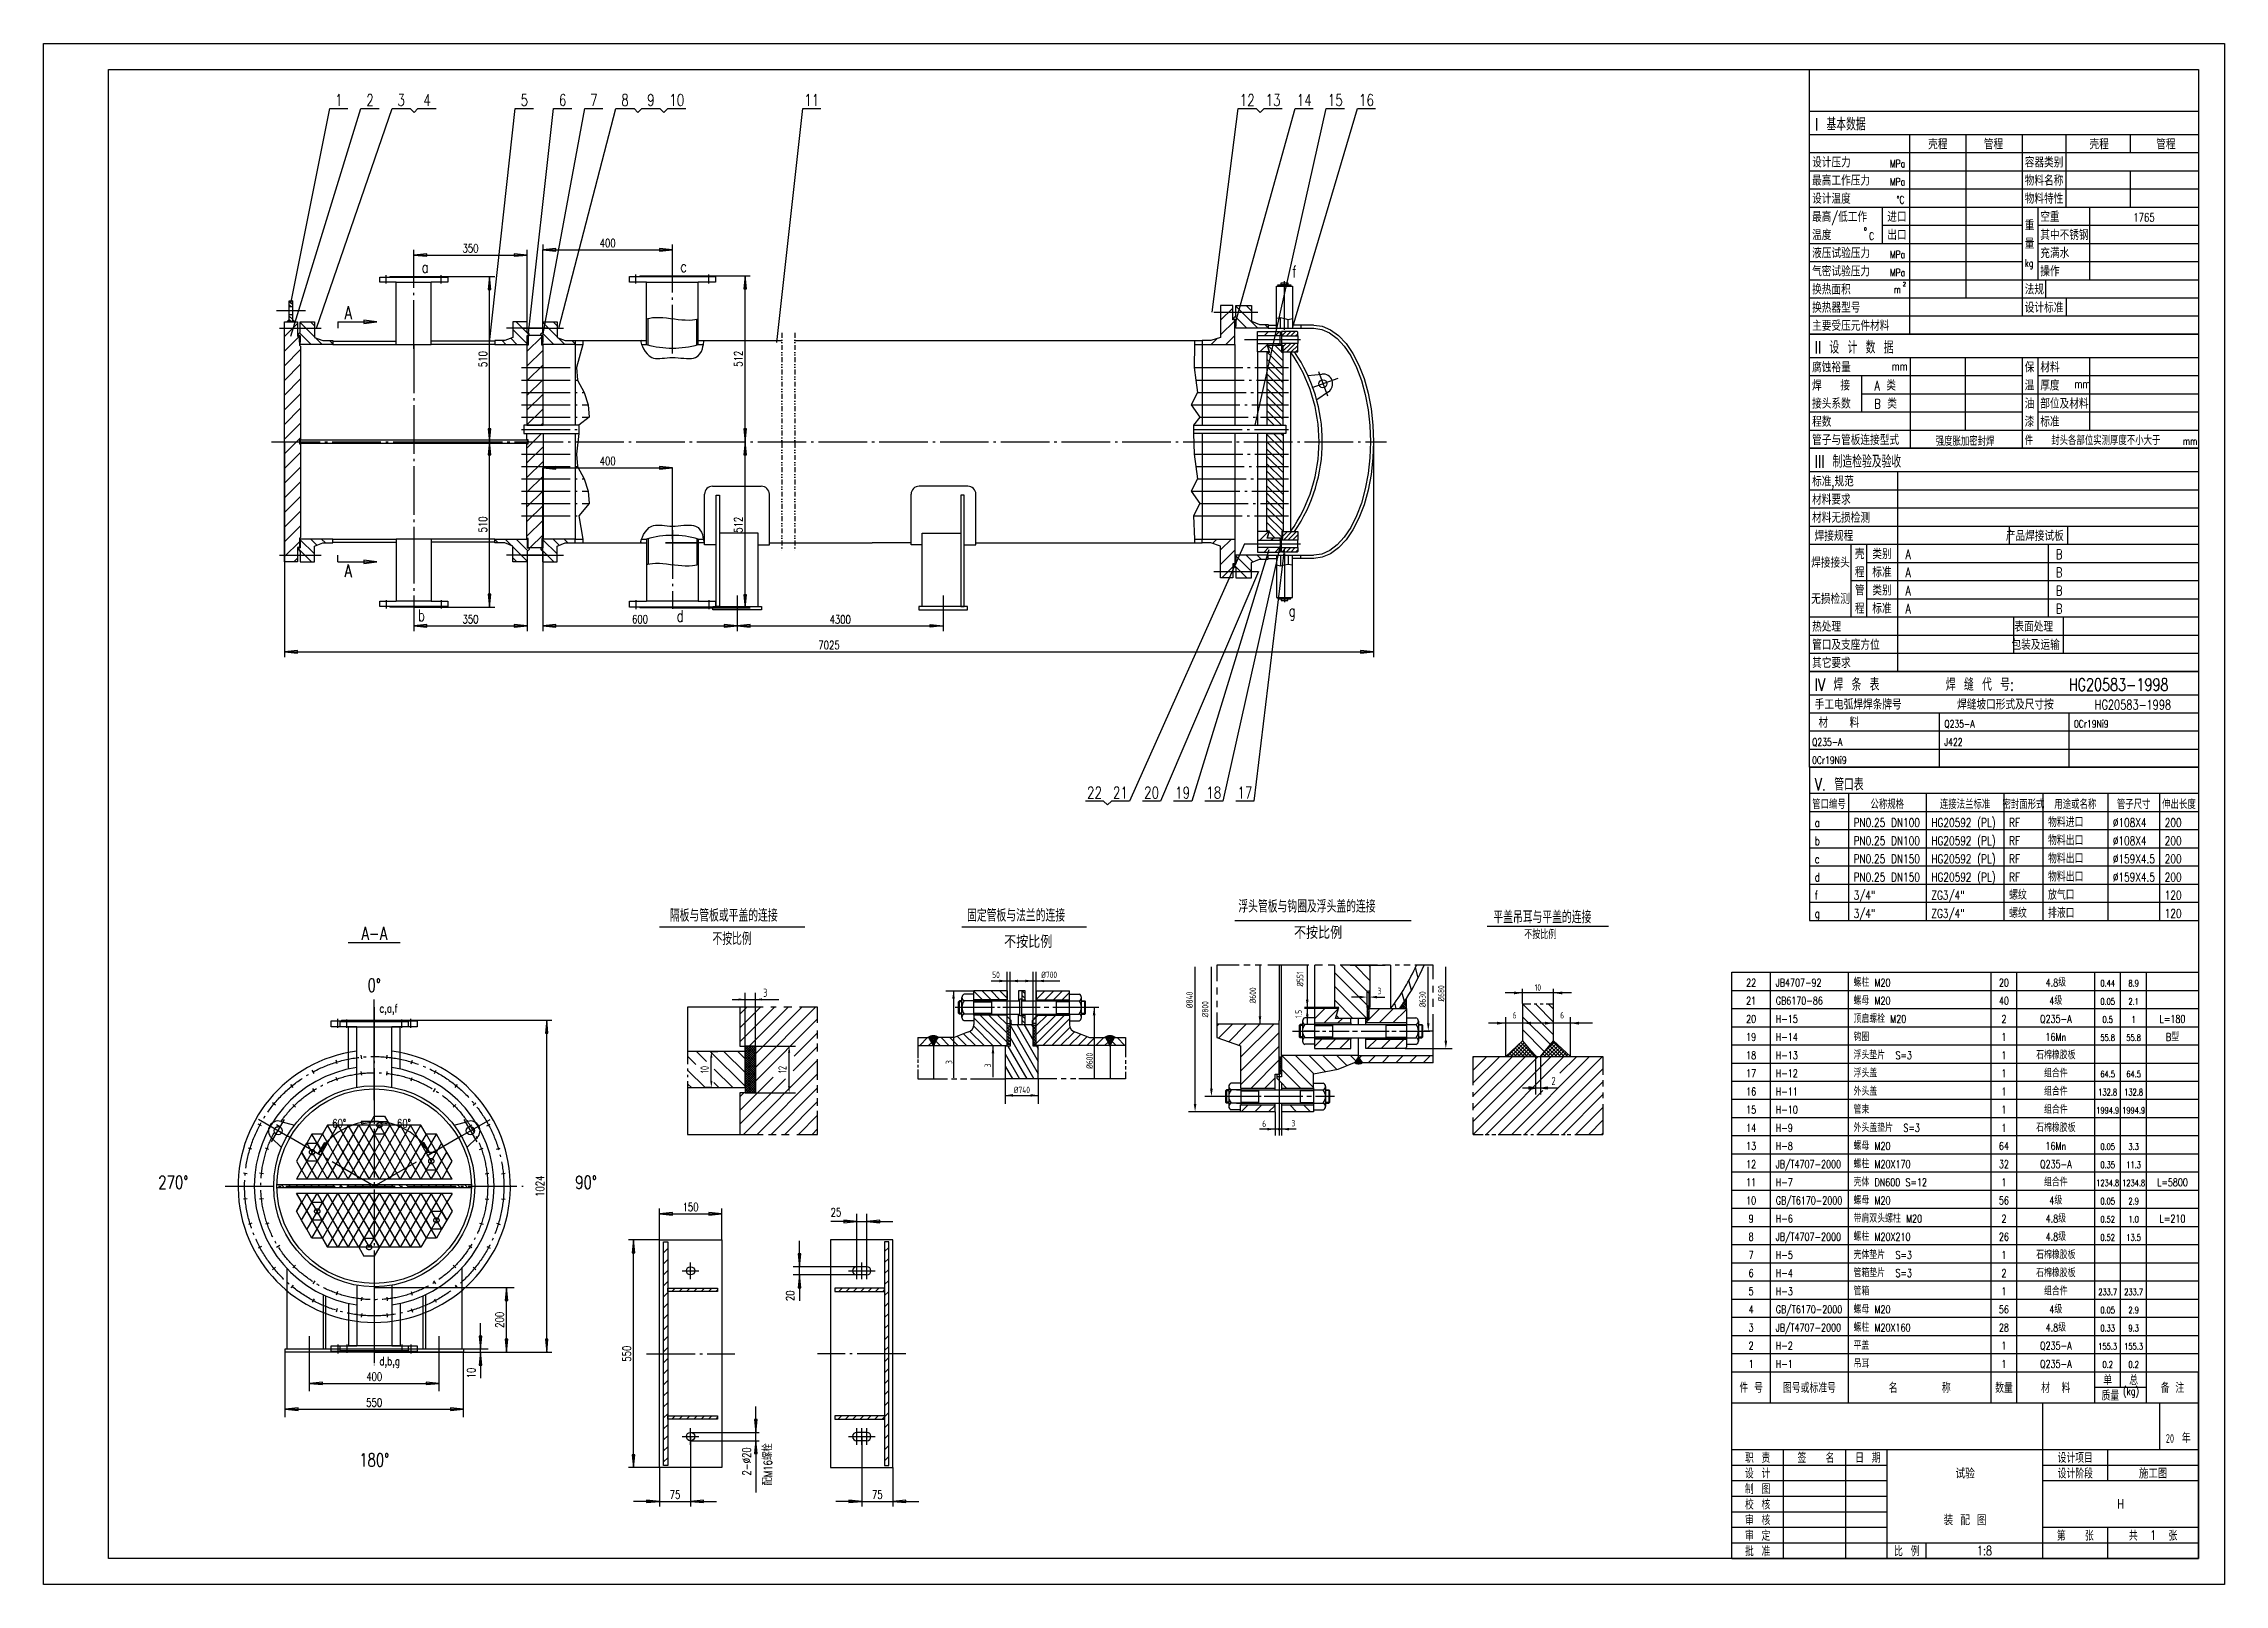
# Model space of a CAD drawing. Extents: x -200 to 6528, y -80 to 4672.
import ezdxf
from ezdxf.enums import TextEntityAlignment as Align

# ---------------------------------------------------------------- set-up
doc = ezdxf.new("R2010")
doc.units = 0
doc.header["$LTSCALE"] = 30
doc.header["$MEASUREMENT"] = 0
for name, pattern in [('CENTER', [6.25, 5, -0.5, 0.25, -0.5]), ('DASHED', [5, 4, -1]), ('DIVIDE', [1.25, 0.5, -0.25, 0, -0.25, 0, -0.25])]:
    doc.linetypes.add(name, pattern=pattern)
doc.layers.get('0').update_dxf_attribs({"linetype": 'CONTINUOUS'})
doc.layers.get('DEFPOINTS').update_dxf_attribs({"linetype": 'CONTINUOUS'})
for name, color, linetype in [('1', 2, 'CONTINUOUS'), ('2', 1, 'CONTINUOUS'), ('4', 2, 'CENTER'), ('5', 2, 'DASHED'), ('6', 6, 'DIVIDE')]:
    doc.layers.add(name, color=color, linetype=linetype)
doc.styles.add('HZ', font='txt', dxfattribs={"width": 0.75, "bigfont": 'hztxt'})
doc.styles.get("Standard").update_dxf_attribs({"font": 'isocp.shx', "width": 0.707, "bigfont": 'hztxt.shx'})

msp = doc.modelspace()

# ---------------------------------------------------------------- texts
at = {"layer": '1', "style": 'HZ', "width": 0.75}
for s, height, p in [('1', 35.8, (711, 4480)), ('2', 35.8, (807, 4480)), ('3', 35.8, (903, 4480)), ('4', 35.8, (983, 4480)), ('5', 35.8, (1283.3, 4480)), ('6', 35.8, (1401.5, 4480)), ('7', 35.8, (1497.5, 4480)), ('8', 35.8, (1593.5, 4480)), ('9', 35.8, (1673.5, 4480)), ('10', 35.84, (1753.5, 4480)), ('11', 35.84, (2170, 4480)), ('12', 35.84, (3513.2, 4480)), ('13', 35.84, (3593.2, 4480)), ('14', 35.84, (3689.2, 4480)), ('15', 35.84, (3785.2, 4480)), ('16', 35.84, (3881.2, 4480)), ('350', 25.6, (1117, 4028)), ('400', 25.6, (1540, 4044)), ('400', 25.6, (1540, 3372)), ('b', 35.8, (966, 2891)), ('350', 25.6, (1117, 2884)), ('600', 25.6, (1640, 2884)), ('d', 35.8, (1764, 2889)), ('g', 35.8, (3652.2, 2905)), ('7025', 25.6, (2223.1, 2804)), ('22', 35.84, (3042.2, 2344)), ('21', 35.84, (3122.2, 2344)), ('20', 35.84, (3218.2, 2344)), ('19', 35.84, (3314.2, 2344)), ('18', 35.84, (3410.2, 2344)), ('17', 35.84, (3506.2, 2344)), ('管口编号', 25.6, (5308, 2312)), ('公称规格', 25.6, (5488, 2312)), ('连接法兰标准', 25.6, (5728, 2312)), ('密封面形式', 25.6, (5908, 2312)), ('用途或名称', 25.6, (6068, 2312)), ('管子尺寸', 25.6, (6248, 2312)), ('伸出长度', 25.6, (6388, 2312)), ('A-A', 40, (820, 1908)), ('0%%d', 40, (820, 1748)), ('22', 24, (5068, 1764)), ('20', 24, (5848, 1764)), ('4.8级', 24, (6008, 1764)), ('0.44', 20, (6168, 1764)), ('8.9', 20, (6248, 1764)), ('21', 24, (5068, 1708)), ('40', 24, (5848, 1708)), ('4级', 24, (6008, 1708)), ('0.05', 20, (6168, 1708)), ('2.1', 20, (6248, 1708)), ('20', 24, (5068, 1652)), ('19', 24, (5068, 1596)), ('2', 24, (5848, 1652)), ('1', 24, (5848, 1596)), ('Q235-A', 24, (6008, 1652)), ('16Mn', 24, (6008, 1596)), ('55.8', 20, (6168, 1596)), ('0.5', 20, (6168, 1652)), ('55.8', 20, (6248, 1596)), ('1', 20, (6248, 1652)), ('L=180', 24, (6368, 1652)), ('B型', 24, (6368, 1596)), ('18', 24, (5068, 1540)), ('1', 24, (5848, 1540)), ('石棉橡胶板', 24, (6008, 1540)), ('17', 24, (5068, 1484)), ('1', 24, (5848, 1484)), ('组合件', 24, (6008, 1484)), ('64.5', 20, (6168, 1484)), ('64.5', 20, (6248, 1484)), ('16', 24, (5068, 1428)), ('1', 24, (5848, 1428)), ('组合件', 24, (6008, 1428)), ('132.8', 20, (6168, 1428)), ('132.8', 20, (6248, 1428)), ('60%%d ', 25.6, (720.1, 1329.2)), ('60%%d ', 25.6, (920, 1329.2)), ('15', 24, (5068, 1372)), ('1', 24, (5848, 1372)), ('组合件', 24, (6008, 1372)), ('1994.9', 20, (6168, 1372)), ('1994.9', 20, (6248, 1372)), ('14', 24, (5068, 1316)), ('13', 24, (5068, 1260)), ('64', 24, (5848, 1260)), ('1', 24, (5848, 1316)), ('石棉橡胶板', 24, (6008, 1316)), ('16Mn', 24, (6008, 1260)), ('0.05', 20, (6168, 1260)), ('3.3', 20, (6248, 1260)), ('12', 24, (5068, 1204)), ('32', 24, (5848, 1204)), ('Q235-A', 24, (6008, 1204)), ('0.35', 20, (6168, 1204)), ('11.3', 20, (6248, 1204)), ('270%%d', 40, (200, 1140)), ('11', 24, (5068, 1148)), ('1', 24, (5848, 1148)), ('组合件', 24, (6008, 1148)), ('1234.8', 20, (6168, 1148)), ('1234.8', 20, (6248, 1148)), ('L=5800', 24, (6368, 1148)), ('150', 25.6, (1796, 1071)), ('25', 25.6, (2244.5, 1055)), ('10', 24, (5068, 1092)), ('56', 24, (5848, 1092)), ('4级', 24, (6008, 1092)), ('0.05', 20, (6168, 1092)), ('2.9', 20, (6248, 1092)), ('9', 24, (5068, 1036)), ('2', 24, (5848, 1036)), ('4.8级', 24, (6008, 1036)), ('0.52', 20, (6168, 1036)), ('1.0', 20, (6248, 1036)), ('L=210', 24, (6368, 1036)), ('8', 24, (5068, 980)), ('7', 24, (5068, 924)), ('26', 24, (5848, 980)), ('1', 24, (5848, 924)), ('石棉橡胶板', 24, (6008, 924)), ('4.8级', 24, (6008, 980)), ('0.52', 20, (6168, 980)), ('13.5', 20, (6248, 980)), ('6', 24, (5068, 868)), ('2', 24, (5848, 868)), ('石棉橡胶板', 24, (6008, 868)), ('5', 24, (5068, 812)), ('1', 24, (5848, 812)), ('组合件', 24, (6008, 812)), ('233.7', 20, (6168, 812)), ('233.7', 20, (6248, 812)), ('4', 24, (5068, 756)), ('56', 24, (5848, 756)), ('4级', 24, (6008, 756)), ('0.05', 20, (6168, 756)), ('2.9', 20, (6248, 756)), ('3', 24, (5068, 700)), ('28', 24, (5848, 700)), ('4.8级', 24, (6008, 700)), ('0.33', 20, (6168, 700)), ('9.3', 20, (6248, 700)), ('2', 24, (5068, 644)), ('1', 24, (5068, 588)), ('1', 24, (5848, 644)), ('1', 24, (5848, 588)), ('Q235-A', 24, (6008, 644)), ('Q235-A', 24, (6008, 588)), ('155.3', 20, (6168, 644)), ('0.2', 20, (6168, 588)), ('155.3', 20, (6248, 644)), ('0.2', 20, (6248, 588)), ('400', 25.6, (820, 548)), ('550', 25.6, (820, 468)), ('180%%d', 40, (820, 284)), ('75', 25.6, (1748, 184)), ('75', 25.6, (2372, 184))]:
    msp.add_text(s, height=height, dxfattribs=at).set_placement(p, align=Align.CENTER)
for s, height, p in [(' I 基本数据', 38.4, (5239.1, 4404)), ('壳程', 29.44, (5613.9, 4346.4)), ('管程', 29.44, (5785.8, 4346.4)), ('壳程', 29.44, (6111.7, 4346.4)), ('管程', 29.44, (6317.7, 4346.4)), ('设计压力', 29.44, (5256, 4290.4)), ('MPa', 23.04, (5496, 4290.4)), ('容器类别', 29.44, (5912, 4290.4)), ('最高工作压力', 29.44, (5256, 4234.4)), ('MPa', 23.04, (5496, 4234.4)), ('物料名称', 29.44, (5912, 4234.4)), ('设计温度', 29.44, (5256, 4178.4)), ('%%dC', 23.04, (5516.6, 4178.4)), ('物料特性', 29.44, (5912, 4178.4)), ('最高/低工作', 29.44, (5256, 4122.4)), ('o', 12.8, (5416, 4096)), ('进口', 29.44, (5488, 4122.4)), ('重', 29.4, (5912, 4096)), ('空重', 29.44, (5960, 4122.4)), ('温度', 29.44, (5256, 4066.4)), ('液压试验压力', 29.44, (5256, 4010.4)), ('C', 23, (5432, 4066.4)), ('出口', 29.44, (5488, 4066.4)), ('量', 29.4, (5912, 4040)), ('其中不锈钢', 29.44, (5960, 4066.4)), ('充满水', 29.44, (5960, 4010.4)), ('a', 35.8, (966, 3965)), ('c', 35.8, (1764, 3967)), ('f', 35.8, (3652.2, 3951)), ('气密试验压力', 29.44, (5256, 3954.4)), ('MPa', 23.04, (5496, 4010.4)), ('MPa', 23.04, (5496, 3954.4)), ('kg', 23.04, (5912, 3984)), ('操作', 29.44, (5960, 3954.4)), ('换热面积', 29.44, (5256, 3898.4)), ('m', 23, (5508, 3902.4)), ('2', 12.8, (5536, 3924)), ('法规', 29.44, (5912, 3898.4)), ('A', 40, (728, 3822)), ('换热器型号', 29.44, (5256, 3842.4)), ('设计标准', 29.44, (5912, 3842.4)), ('主要受压元件材料', 29.44, (5256, 3786.4)), ('II 设 计 数 据', 38.4, (5264, 3716)), ('腐蚀裕量', 29.44, (5256, 3658.4)), ('焊', 29.4, (5256, 3602.4)), ('接', 29.4, (5343.2, 3602.4)), ('A 类', 29.44, (5448.3, 3602.4)), ('mm', 25.6, (5501.7, 3664.1)), ('保', 29.4, (5912, 3658.4)), ('温', 29.4, (5912, 3602.4)), ('材料', 29.44, (5960, 3658.4)), ('厚度', 29.44, (5960, 3602.4)), ('接头系数', 29.44, (5256, 3546.4)), ('B 类', 29.44, (5448.3, 3546.4)), ('油', 29.4, (5912, 3546.4)), ('部位及材料', 29.44, (5960, 3546.4)), ('mm', 25.6, (6065.4, 3609.6)), ('程数', 29.44, (5256, 3490.4)), ('漆', 29.4, (5912, 3490.4)), ('标准', 29.44, (5960, 3490.4)), ('管子与管板连接型式', 29.44, (5256, 3434.4)), ('件   封头各部位实测厚度不小大于', 25.6, (5912, 3434.4)), ('mm', 23.04, (6400, 3434.4)), ('III 制造检验及验收', 38.4, (5264, 3364)), ('标准,规范', 29.44, (5256, 3306.4)), ('材料要求', 29.44, (5256, 3250.4)), ('材料无损检测', 29.44, (5256, 3194.4)), ('焊接规程                      产品焊接试板', 29.44, (5263.7, 3138.4)), ('壳', 29.4, (5388, 3082.4)), ('类别', 29.44, (5441.8, 3082.4)), ('A', 29.4, (5544, 3082.4)), ('B', 29.4, (6008, 3082.4)), ('A', 40, (728, 3026)), ('焊接接头', 29.44, (5253.3, 3056)), ('程', 29.4, (5388, 3026.4)), ('标准', 29.44, (5441.8, 3026.4)), ('A', 29.4, (5544, 3026.4)), ('B', 29.4, (6008, 3026.4)), ('无损检测', 29.44, (5253.3, 2944)), ('管', 29.4, (5388, 2970.4)), ('类别', 29.44, (5441.8, 2970.4)), ('A', 29.4, (5544, 2970.4)), ('B', 29.4, (6008, 2970.4)), ('程', 29.4, (5388, 2914.4)), ('标准', 29.44, (5441.8, 2914.4)), ('A', 29.4, (5544, 2914.4)), ('B', 29.4, (6008, 2914.4)), ('热处理                         表面处理', 29.44, (5256, 2858.4)), ('管口及支座方位                   包装及运输', 29.44, (5256, 2802.4)), ('其它要求', 29.44, (5256, 2746.4)), ('IV 焊 条 表       焊 缝 代 号:', 38.4, (5264, 2676)), ('HG20583-1998', 38.4, (6048, 2676)), ('手工电弧焊焊条牌号        焊缝坡口形式及尺寸按', 29.44, (5264, 2618.4)), ('HG20583-1998', 29.44, (6128, 2618.4)), (' 材   料', 29.44, (5256, 2562.4)), ('Q235-A', 23.04, (5664, 2562.4)), ('0Cr19Ni9', 23.04, (6064, 2562.4)), ('Q235-A', 23.04, (5256, 2506.4)), ('J422', 23.04, (5664, 2506.4)), ('0Cr19Ni9', 23.04, (5256, 2450.4)), ('V. 管口表', 38.4, (5264, 2368)), ('HG20592 (PL)', 26.88, (5624, 2256)), ('a', 26.9, (5264, 2256)), ('b', 26.9, (5264, 2200)), ('PN0.25 DN100', 26.88, (5384, 2256)), ('PN0.25 DN100', 26.88, (5384, 2200)), ('HG20592 (PL)', 26.88, (5624, 2200)), ('RF', 26.88, (5864, 2256)), ('RF', 26.88, (5864, 2200)), ('物料进口', 26.88, (5984, 2256)), ('物料出口', 26.88, (5984, 2200)), ('%%c108X4', 26.88, (6184, 2256)), ('%%c108X4', 26.88, (6184, 2200)), ('200', 26.88, (6344, 2256)), ('200', 26.88, (6344, 2200)), ('c', 26.9, (5264, 2144)), ('PN0.25 DN150', 26.88, (5384, 2144)), ('HG20592 (PL)', 26.88, (5624, 2144)), ('RF', 26.88, (5864, 2144)), ('物料出口', 26.88, (5984, 2144)), ('%%c159X4.5', 26.88, (6184, 2144)), ('200', 26.88, (6344, 2144)), ('d', 26.9, (5264, 2088)), ('PN0.25 DN150', 26.88, (5384, 2088)), ('HG20592 (PL)', 26.88, (5624, 2088)), ('RF', 26.88, (5864, 2088)), ('物料出口', 26.88, (5984, 2088)), ('%%c159X4.5', 26.88, (6184, 2088)), ('200', 26.88, (6344, 2088)), ('f', 26.9, (5264, 2032)), ('3/4"', 26.88, (5384, 2032)), ('ZG3/4"', 26.88, (5624, 2032)), ('螺纹', 26.88, (5864, 2032)), ('放气口', 26.88, (5984, 2032)), ('120', 26.88, (6344, 2032)), ('g', 26.9, (5264, 1976)), ('3/4"', 26.88, (5384, 1976)), ('ZG3/4"', 26.88, (5624, 1976)), ('螺纹', 26.88, (5864, 1976)), ('排液口', 26.88, (5984, 1976)), ('120', 26.88, (6344, 1976)), ('JB4707-92', 24, (5144, 1764)), ('螺柱 M20', 24, (5384, 1764)), ('c,a,f', 25.6, (836, 1684)), ('GB6170-86', 24, (5144, 1708)), ('螺母 M20', 24, (5384, 1708)), ('H-15', 24, (5144, 1652)), ('H-14', 24, (5144, 1596)), ('钩圈', 24, (5384, 1596)), ('顶启螺栓 M20', 24, (5384, 1652)), ('H-13', 24, (5144, 1540)), ('浮头垫片  S=3', 24, (5384, 1540)), ('H-12', 24, (5144, 1484)), ('浮头盖', 24, (5384, 1484)), ('H-11', 24, (5144, 1428)), ('外头盖', 24, (5384, 1428)), ('H-10', 24, (5144, 1372)), ('管束', 24, (5384, 1372)), ('H-9', 24, (5144, 1316)), ('H-8', 24, (5144, 1260)), ('外头盖垫片  S=3', 24, (5384, 1316)), ('螺母 M20', 24, (5384, 1260)), ('JB/T4707-2000', 24, (5144, 1204)), ('螺柱 M20X170', 24, (5384, 1204)), ('90%%d', 40, (1440, 1140)), ('H-7', 24, (5144, 1148)), ('壳体 DN600 S=12', 24, (5384, 1148)), ('GB/T6170-2000', 24, (5144, 1092)), ('螺母 M20', 24, (5384, 1092)), ('H-6', 24, (5144, 1036)), ('带肩双头螺柱 M20', 24, (5384, 1036)), ('JB/T4707-2000', 24, (5144, 980)), ('H-5', 24, (5144, 924)), ('壳体垫片  S=3', 24, (5384, 924)), ('螺柱 M20X210', 24, (5384, 980)), ('H-4', 24, (5144, 868)), ('管箱垫片  S=3', 24, (5384, 868)), ('H-3', 24, (5144, 812)), ('管箱', 24, (5384, 812)), ('GB/T6170-2000', 24, (5144, 756)), ('螺母 M20', 24, (5384, 756)), ('JB/T4707-2000', 24, (5144, 700)), ('螺柱 M20X160', 24, (5384, 700)), ('d,b,g', 25.6, (836, 596)), ('H-2', 24, (5144, 644)), ('H-1', 24, (5144, 588)), ('平盖', 24, (5384, 644)), ('吊耳', 24, (5384, 588))]:
    msp.add_text(s, height=height, dxfattribs=at).set_placement(p)
for s, height, p in [('1765', 25.6, (6280, 4136)), ('强度胀加密封焊', 25.6, (5728, 3448)), ('4300', 25.6, (2257.6, 2896)), ('试验', 32, (5728, 264)), ('施工图', 28.8, (6308, 264)), ('装 配 图', 32, (5728, 120)), ('H', 28.8, (6208, 168)), ('1', 28.8, (6308, 72)), ('1:8', 28.8, (5788, 24))]:
    msp.add_text(s, height=height, dxfattribs=at).set_placement(p, align=Align.MIDDLE)
for s, p in [('510', (1168, 3699)), ('512', (1956, 3700)), ('510', (1168, 3189)), ('512', (1956, 3188)), ('1024', (1344, 1148)), ('20', (2116, 810.2)), ('200', (1220, 736)), ('550', (1612, 631.5)), ('10', (1132, 572)), ('2-%%c20', (1981.6, 299.2))]:
    msp.add_text(s, height=25.6, rotation=90, dxfattribs=at).set_placement(p, align=Align.CENTER)
msp.add_text('配M16螺栓', height=25.6, rotation=90, dxfattribs=at).set_placement((2047.2, 355.2), align=Align.RIGHT)
at = {"layer": '1', "width": 0.75}
for s, p in [('20  年', (6385.5, 373.4)), ('职  责', (5088, 312)), ('设  计', (5088, 264)), ('签     名', (5268, 312)), ('日  期', (5428, 312)), ('设计项目', (6068, 312)), ('设计阶段', (6068, 264)), ('制  图', (5088, 216)), ('校  核', (5088, 168)), ('审  核', (5088, 120)), ('审  定', (5088, 72)), ('第     张', (6068, 72)), ('共        张', (6308, 72)), ('批  准', (5088, 24)), ('比  例', (5548, 24))]:
    msp.add_text(s, height=26.88, dxfattribs=at).set_placement(p, align=Align.MIDDLE)

# ---------------------------------------------------------------- blocks, each defined once
blk = doc.blocks.new('FZTJD733')
at = {"layer": '1'}
blk.add_line((17, 80), (65, 80), dxfattribs=at)
at = {"layer": '1', "linetype": 'CONTINUOUS'}
for p, q in [((28.27, 59.13), (54.75, 59.13)), ((34.44, 41.9), (34.44, 62.64)), ((35.59, 42.15), (35.59, 62.64)), ((44.47, 42.28), (44.47, 62.64)), ((45.7, 41.9), (45.7, 62.64)), ((10.76, 55.34), (21.64, 55.34)), ((13.78, 55.34), (13.78, 21.83)), ((17, 51.12), (15.72, 51.12)), ((21.64, 55.15), (24.9, 51.88)), ((21.64, 51.12), (28.55, 51.12)), ((24.84, 55.34), (28.3, 51.88)), ((28.24, 55.34), (31.69, 51.88)), ((31.63, 55.34), (34.44, 52.53)), ((40.07, 53.69), (41.35, 52.41)), ((41.35, 54.22), (40.23, 55.34)), ((49, 55.34), (45.7, 52.04)), ((52.4, 55.34), (48.94, 51.88)), ((55.79, 55.34), (52.34, 51.88)), ((53.38, 51.24), (58.5, 51.24)), ((58.5, 54.66), (55.73, 51.88)), ((64.65, 51.24), (63.11, 51.24)), ((17, 46.76), (15.72, 46.76)), ((21.64, 46.76), (28.55, 46.76)), ((21.64, 44.96), (32.39, 34.22)), ((24, 46), (34.44, 35.56)), ((27.4, 46), (34.44, 38.95)), ((30.79, 46), (34.44, 42.35)), ((34.19, 46), (34.44, 45.74)), ((35.59, 42.15), (46.47, 23.29)), ((38.28, 42.28), (46.47, 28.09)), ((41.35, 44.59), (40.07, 45.87)), ((40.07, 44.06), (41.35, 42.78)), ((41.05, 42.28), (44.47, 36.36)), ((43.82, 42.28), (44.47, 41.16)), ((46.45, 46), (44.17, 43.72)), ((49.84, 46), (45.7, 41.86)), ((53.24, 46), (45.7, 38.46)), ((56.63, 46), (45.7, 35.07)), ((58.5, 44.48), (48.25, 34.22)), ((53.38, 46.64), (58.5, 46.64)), ((64.65, 46.64), (63.11, 46.64)), ((67.99, 48.94), (67.99, 21.83)), ((0.41, 37.29), (0, 36.89)), ((0, 34.22), (0, 29.36)), ((3.8, 37.29), (0.73, 34.22)), ((4.08, 37.41), (4.2, 37.29)), ((5.35, 35.45), (4.13, 34.22)), ((5.05, 37.86), (4.36, 37.17)), ((4.42, 37.07), (6.46, 35.03)), ((4.51, 37.66), (6.7, 35.46)), ((5.87, 38), (4.61, 36.74)), ((6.51, 37.97), (4.86, 36.31)), ((5, 37.85), (6.95, 35.89)), ((7.07, 37.84), (5.11, 35.88)), ((7.56, 37.65), (5.35, 35.45)), ((5.35, 35.46), (6.28, 34.53)), ((5.56, 37.97), (7.2, 36.32)), ((7.6, 37.01), (5.6, 35.02)), ((6.67, 35.41), (5.77, 34.51)), ((5.77, 34.36), (5.91, 34.22)), ((6.28, 34.34), (6.16, 34.22)), ((6.21, 37.99), (7.45, 36.76)), ((6.95, 35.89), (8.63, 34.22)), ((7.03, 37.85), (7.7, 37.19)), ((7.99, 37.4), (7.88, 37.29)), ((8.95, 37.29), (12.02, 34.22)), ((12.34, 37.29), (15.41, 34.22)), ((15.23, 37.8), (18.81, 34.22)), ((17.66, 38.76), (22.2, 34.22)), ((20.11, 39.71), (25.6, 34.22)), ((21.56, 41.65), (28.99, 34.22)), ((28.97, 34.22), (28.97, 22.07)), ((35.56, 41.89), (34.44, 40.78)), ((34.44, 41.22), (35.59, 40.07)), ((35.59, 40.79), (34.44, 39.64)), ((34.44, 40.08), (35.59, 38.94)), ((35.59, 39.66), (34.44, 38.51)), ((34.44, 38.95), (35.59, 37.81)), ((35.59, 38.53), (34.44, 37.38)), ((34.44, 37.82), (35.59, 36.67)), ((35.59, 37.4), (34.44, 36.25)), ((34.44, 36.69), (35.59, 35.54)), ((35.59, 36.27), (34.44, 35.12)), ((34.44, 35.56), (35.41, 34.59)), ((34.77, 33.96), (42.01, 21.42)), ((34.89, 41.9), (35.59, 41.2)), ((35.59, 35.14), (35.05, 34.59)), ((35.59, 37.35), (44.78, 21.42)), ((44.62, 41.9), (44.47, 41.76)), ((45.7, 41.86), (44.47, 40.63)), ((44.47, 41.36), (45.7, 40.13)), ((45.7, 40.73), (44.47, 39.5)), ((44.47, 40.23), (45.7, 39)), ((45.7, 39.6), (44.47, 38.36)), ((44.47, 39.1), (45.7, 37.87)), ((45.7, 38.46), (44.47, 37.23)), ((44.47, 37.97), (45.7, 36.74)), ((45.7, 37.33), (44.47, 36.1)), ((44.47, 36.84), (45.7, 35.61)), ((45.7, 36.2), (44.47, 34.97)), ((44.47, 35.71), (45.58, 34.6)), ((45.07, 41.9), (45.7, 41.26)), ((45.7, 35.07), (45.24, 34.6)), ((45.86, 33.96), (46.47, 32.89)), ((58.7, 41.28), (51.64, 34.22)), ((60.37, 39.55), (55.04, 34.22)), ((62.83, 38.62), (58.43, 34.22)), ((65.26, 37.66), (61.83, 34.22)), ((68.29, 37.29), (65.22, 34.22)), ((71.69, 37.29), (68.61, 34.22)), ((73.37, 35.58), (72.01, 34.22)), ((72.05, 37.32), (72.08, 37.29)), ((72.83, 37.75), (72.36, 37.29)), ((72.46, 37.59), (74.72, 35.33)), ((73.73, 37.98), (72.63, 36.88)), ((72.81, 36.56), (74.47, 34.9)), ((74.42, 37.99), (72.88, 36.45)), ((72.93, 37.79), (74.97, 35.76)), ((75, 37.89), (73.12, 36.02)), ((75.5, 37.72), (73.37, 35.58)), ((73.47, 37.94), (75.22, 36.19)), ((75.95, 37.49), (73.62, 35.15)), ((73.73, 34.96), (74.38, 34.32)), ((75.06, 35.91), (73.86, 34.72)), ((74.38, 34.55), (74.04, 34.22)), ((74.09, 38), (75.47, 36.62)), ((74.84, 37.93), (75.72, 37.05)), ((74.97, 35.76), (76.51, 34.22)), ((75.97, 37.48), (76.15, 37.29)), ((76.83, 37.29), (79.9, 34.22)), ((80.14, 34.22), (80.14, 29.72)), ((0, 28.82), (0, 27.55)), ((0, 26.83), (0, 25.75)), ((33.67, 31.07), (39.24, 21.42)), ((33.67, 26.27), (36.47, 21.42)), ((80.14, 28.64), (80.14, 27.13)), ((80.14, 26.22), (80.14, 24.97)), ((0, 25.02), (0, 21.42)), ((0, 21.42), (11.5, 21.42)), ((13.01, 21.42), (15.09, 21.42)), ((16.41, 21.42), (18.87, 21.42)), ((20.38, 21.42), (33.67, 21.42)), ((33.67, 21.47), (33.7, 21.42)), ((46.47, 21.42), (33.67, 21.42)), ((33.67, 21.42), (33.67, 11.82)), ((53.61, 21.42), (44.17, 21.42)), ((46.47, 21.42), (46.47, 11.82)), ((57.19, 21.42), (55.31, 21.42)), ((60.97, 21.42), (58.89, 21.42)), ((80.14, 21.42), (62.1, 21.42)), ((80.14, 24.12), (80.14, 21.42)), ((33.67, 15.02), (46.47, 15.02))]:
    blk.add_line(p, q, dxfattribs=at)
at = {"layer": '1', "linetype": 'CENTER'}
for p, q in [((29.56, 48.94), (14.47, 48.94)), ((31.8, 48.94), (30.68, 48.94)), ((47.21, 48.94), (32.79, 48.94)), ((50.58, 48.94), (48.76, 48.94)), ((69.76, 48.94), (52.12, 48.94))]:
    blk.add_line(p, q, dxfattribs=at)
at = {"layer": '1', "linetype": 'CONTINUOUS'}
for points in [[(31.44, 59.63), (31.44, 58.63), (34.44, 59.13)], [(38.59, 58.63), (38.59, 59.63), (35.59, 59.13)], [(41.47, 59.63), (41.47, 58.63), (44.47, 59.13)], [(48.7, 58.63), (48.7, 59.63), (45.7, 59.13)], [(13.28, 52.34), (14.28, 52.34), (13.78, 55.34)], [(67.49, 45.94), (68.49, 45.94), (67.99, 48.94)], [(28.49, 31.22), (29.49, 31.22), (28.99, 34.22)], [(36.67, 14.52), (36.67, 15.52), (33.67, 15.02)], [(43.47, 15.52), (43.47, 14.52), (46.47, 15.02)]]:
    blk.add_solid(points, dxfattribs=at)
at = {"layer": '2', "linetype": 'CONTINUOUS'}
for p, q in [((15.72, 51.12), (16.1, 51.5)), ((15.72, 46.76), (15.72, 51.12)), ((16.1, 46.38), (16.1, 51.5)), ((17, 51.5), (16.1, 51.5)), ((17.02, 45.1), (17.02, 52.78)), ((21.63, 54.06), (17.94, 54.06)), ((21.63, 51.5), (17.94, 51.5)), ((21.62, 51.88), (21.62, 55.34)), ((34.44, 55.34), (21.64, 55.34)), ((34.44, 51.88), (21.64, 51.88)), ((21.64, 46), (21.64, 51.88)), ((21.64, 51.5), (39.3, 51.5)), ((28.55, 46.38), (28.55, 51.5)), ((34.44, 55.34), (34.44, 51.88)), ((34.44, 51.5), (34.44, 51.88)), ((38.79, 55.34), (38.79, 51.5)), ((40.07, 55.34), (38.79, 55.34)), ((40.07, 52.14), (39.3, 52.14)), ((39.3, 45.74), (39.3, 52.14)), ((40.07, 45.74), (40.07, 52.14)), ((40.07, 51.88), (40.07, 51.5)), ((40.07, 51.5), (58.5, 51.5)), ((41.35, 51.88), (41.35, 51.5)), ((45.7, 55.34), (58.5, 55.34)), ((45.7, 55.34), (45.7, 51.88)), ((45.7, 51.88), (58.5, 51.88)), ((45.7, 51.5), (45.7, 51.88)), ((53.38, 51.5), (53.38, 46.38)), ((58.5, 51.88), (58.5, 55.34)), ((58.5, 54.06), (62.19, 54.06)), ((58.5, 46), (58.5, 51.88)), ((58.5, 51.5), (62.19, 51.5)), ((63.11, 45.1), (63.11, 52.78)), ((63.11, 51.5), (64.39, 51.5)), ((64.39, 46.38), (64.39, 51.5)), ((64.65, 51.24), (64.39, 51.5)), ((64.65, 46.64), (64.65, 51.24)), ((16.1, 46.38), (15.72, 46.76)), ((17, 46.38), (16.1, 46.38)), ((21.35, 48.94), (17.67, 48.94)), ((21.63, 46.38), (17.94, 46.38)), ((21.63, 43.82), (17.94, 43.82)), ((21.64, 46.38), (39.3, 46.38)), ((34.44, 46), (21.64, 46)), ((21.64, 46), (21.64, 42.37)), ((34.44, 46.38), (34.44, 46)), ((34.44, 45.48), (34.44, 46)), ((35.98, 43.95), (34.44, 45.48)), ((34.44, 42.67), (35.98, 42.67)), ((34.44, 34.22), (34.44, 42.67)), ((35.59, 42.28), (35.59, 33.96)), ((44.47, 42.28), (35.59, 42.28)), ((35.98, 42.67), (35.98, 43.95)), ((35.98, 42.67), (35.98, 42.28)), ((38.79, 42.28), (38.79, 46.38)), ((40.07, 45.74), (39.3, 45.74)), ((40.07, 46.38), (58.5, 46.38)), ((40.07, 46), (40.07, 46.38)), ((40.07, 46), (40.07, 42.28)), ((40.07, 46), (41.35, 46)), ((41.35, 46), (41.35, 46.38)), ((41.35, 42.28), (41.35, 46)), ((44.17, 43.95), (45.7, 45.48)), ((44.17, 42.67), (44.17, 43.95)), ((44.17, 42.67), (44.17, 42.28)), ((45.7, 42.67), (44.17, 42.67)), ((44.47, 33.96), (44.47, 42.28)), ((45.7, 46.38), (45.7, 46)), ((45.7, 46), (58.5, 46)), ((45.7, 45.48), (45.7, 46)), ((45.7, 34.22), (45.7, 42.67)), ((58.5, 46.38), (62.19, 46.38)), ((58.5, 46), (58.5, 42.37)), ((58.5, 43.82), (62.19, 43.82)), ((63.11, 46.38), (64.39, 46.38)), ((64.65, 46.64), (64.39, 46.38)), ((0, 37.29), (0, 34.22)), ((0, 37.29), (3.91, 37.29)), ((0, 34.22), (5.77, 34.22)), ((4.29, 37.29), (3.91, 37.29)), ((5.77, 34.73), (4.29, 37.29)), ((5.77, 34.22), (5.77, 34.73)), ((6.28, 34.22), (5.77, 34.22)), ((7.76, 37.29), (6.28, 34.73)), ((6.28, 34.73), (6.28, 34.22)), ((6.28, 34.22), (34.44, 34.22)), ((7.76, 37.29), (8.14, 37.29)), ((13.96, 37.29), (8.14, 37.29)), ((19.17, 39.36), (13.96, 37.29)), ((33.67, 33.96), (33.67, 21.42)), ((35.59, 33.96), (33.67, 33.96)), ((34.44, 34.22), (34.44, 33.96)), ((46.47, 33.96), (44.47, 33.96)), ((73.86, 34.22), (45.7, 34.22)), ((45.7, 34.22), (45.7, 33.96)), ((46.47, 21.42), (46.47, 33.96)), ((60.97, 39.36), (66.18, 37.29)), ((66.18, 37.29), (72, 37.29)), ((72, 37.29), (72.39, 37.29)), ((72.39, 37.29), (73.86, 34.73)), ((73.86, 34.73), (73.86, 34.22)), ((73.86, 34.22), (74.38, 34.22)), ((74.38, 34.73), (75.85, 37.29)), ((74.38, 34.22), (74.38, 34.73)), ((80.14, 34.22), (74.38, 34.22)), ((75.85, 37.29), (76.24, 37.29)), ((76.24, 37.29), (80.14, 37.29)), ((80.14, 37.29), (80.14, 34.22))]:
    blk.add_line(p, q, dxfattribs=at)
at = {"layer": '2'}
for p, q in [((6.06, 34.25), (6.06, 21.42)), ((74.16, 34.22), (74.16, 21.44))]:
    blk.add_line(p, q, dxfattribs=at)
at = {"layer": '2', "linetype": 'CONTINUOUS'}
for points in [[(40.07, 51.88), (41.35, 51.88), (41.35, 55.34), (40.07, 55.34)], [(35.59, 34.59), (34.44, 34.6), (34.44, 41.9), (35.59, 41.89)], [(44.47, 34.6), (45.7, 34.6), (45.7, 41.9), (44.47, 41.9)]]:
    blk.add_lwpolyline(points, close=True, dxfattribs=at)
for centre, radius, start, end in [((18.37, 52.78), 1.35, 108.49222, 251.50778), ((21.04, 48.94), 4.02, 140.40224, 219.59775), ((61.76, 52.78), 1.35, 288.49222, 71.50778), ((59.1, 48.94), 4.02, 320.40225, 39.59776), ((18.37, 45.1), 1.35, 108.49222, 251.50778), ((18.57, 42.37), 3.07, 281.55963, 0), ((61.58, 42.37), 3.07, 180, 258.44038), ((61.76, 45.1), 1.35, 288.49222, 71.50778), ((6.02, 34.48), 3.52, 53.05185, 126.94815), ((74.12, 34.48), 3.52, 53.05185, 126.94815)]:
    blk.add_arc(centre, radius, start, end, dxfattribs=at)
at = {"layer": '1', "width": 0.75}
blk.add_text('固定管板与法兰的连接', height=4.8, dxfattribs=at).set_placement((19, 82))
at = {"layer": '1', "linetype": 'CONTINUOUS', "width": 0.765432}
blk.add_text('不按比例', height=4.8, dxfattribs=at).set_placement((33.27, 71.84), (51.87, 71.84), align=Align.FIT)
at = {"layer": '1', "width": 0.75}
for tag, p in [('BC', (30.16, 60.26)), ('BC', (50.66, 60.26)), ('BB', (40.14, 15.88))]:
    blk.add_attdef(tag, text='', height=2.5, dxfattribs=at).set_placement(p, align=Align.CENTER)
for tag, p in [('BD', (13.27, 27.85)), ('BF', (28.23, 26.55)), ('BE', (67.49, 28.33))]:
    blk.add_attdef(tag, text='', height=2.5, rotation=90, dxfattribs=at).set_placement(p, align=Align.CENTER)
blk = doc.blocks.new('*X3')
at = {"color": 0}
for p, q in [((81.39, 41.62), (82.6, 42.83)), ((82.6, 41.14), (81.69, 42.05)), ((82.6, 42.03), (82.04, 42.58)), ((82.6, 42.91), (82.4, 43.12)), ((80.16, 39.5), (82.6, 41.94)), ((80.71, 39.5), (80.24, 39.97)), ((81.59, 39.5), (80.6, 40.49)), ((82.48, 39.5), (80.97, 41.01)), ((81.04, 39.5), (82.6, 41.06)), ((82.6, 40.26), (81.33, 41.53)), ((81.93, 39.5), (82.6, 40.17))]:
    blk.add_line(p, q, dxfattribs=at)
blk = doc.blocks.new('*X2')
at = {"color": 0}
for p, q in [((93.54, 56.58), (92.54, 60.32)), ((96.14, 61.36), (95.07, 65.38)), ((87.68, 49.5), (87.1, 51.64)), ((90.82, 52.25), (89.88, 55.77))]:
    blk.add_line(p, q, dxfattribs=at)
blk = doc.blocks.new('*X4')
at = {"color": 0}
for p, q in [((56.75, 18.7), (56.75, 18.72)), ((56.77, 18.75), (59.71, 18.75)), ((56.86, 18.88), (59.62, 18.88)), ((56.88, 18.63), (56.88, 18.89)), ((56.88, 18.62), (59.59, 18.62)), ((56.95, 19), (59.53, 19)), ((57, 18.56), (57, 19.07)), ((57.04, 19.12), (59.44, 19.12)), ((57.11, 18.5), (59.35, 18.5)), ((57.12, 18.49), (57.12, 19.25)), ((57.13, 19.25), (59.36, 19.25)), ((57.21, 19.38), (59.27, 19.38)), ((57.25, 18.42), (57.25, 19.43)), ((57.3, 19.5), (59.18, 19.5)), ((57.34, 18.38), (59.09, 18.38)), ((57.38, 18.37), (57.38, 19.6)), ((57.39, 19.62), (59.09, 19.62)), ((57.48, 19.75), (59, 19.75)), ((57.5, 18.34), (57.5, 19.78)), ((57.57, 19.88), (58.92, 19.88)), ((57.62, 18.32), (57.62, 19.96)), ((57.65, 20), (58.83, 20)), ((57.74, 20.12), (58.74, 20.12)), ((57.75, 18.29), (57.75, 20.14)), ((57.83, 20.25), (58.65, 20.25)), ((57.88, 18.27), (57.88, 20.31)), ((57.92, 20.38), (58.56, 20.38)), ((57.97, 18.25), (58.5, 18.25)), ((58, 18.24), (58, 20.49)), ((58.01, 20.5), (58.48, 20.5)), ((58.09, 20.62), (58.39, 20.62)), ((58.12, 18.22), (58.12, 20.67)), ((58.18, 20.75), (58.3, 20.75)), ((58.25, 18.2), (58.25, 20.82)), ((58.38, 18.22), (58.38, 20.64)), ((58.5, 18.25), (58.5, 20.47)), ((58.62, 18.28), (58.62, 20.29)), ((58.75, 18.3), (58.75, 20.11)), ((58.88, 18.33), (58.88, 19.93)), ((59, 18.36), (59, 19.76)), ((59.12, 18.39), (59.12, 19.58)), ((59.25, 18.45), (59.25, 19.4)), ((59.38, 18.51), (59.38, 19.22)), ((59.5, 18.58), (59.5, 19.05)), ((59.62, 18.64), (59.62, 18.87))]:
    blk.add_line(p, q, dxfattribs=at)
blk = doc.blocks.new('_DOT')
at = {"color": 0, "linetype": 'BYBLOCK'}
blk.add_line((-0.5, 0), (-1, 0), dxfattribs=at)
at = {"color": 0, "linetype": 'BYBLOCK', "const_width": 0.5}
blk.add_lwpolyline([(-0.25, 0, 1), (0.25, 0, 1)], format="xyb", close=True, dxfattribs=at)
blk = doc.blocks.new('FZTJD02')
at = {"layer": '1'}
for p, q in [((17.58, 82.49), (85.58, 82.49)), ((2.31, 11.68), (2.31, 64.56)), ((8.61, 17.59), (8.61, 64.56)), ((10.67, 65.21), (10.67, 59.06)), ((27.33, 65.35), (27.33, 42.63)), ((45.57, 65.21), (45.57, 42.48)), ((69.59, 48.89), (56.2, 62.28)), ((69.74, 54.05), (58.57, 65.21)), ((62.11, 65.21), (75.65, 65.21)), ((69.74, 59.35), (63.88, 65.21)), ((69.74, 64.65), (69.18, 65.21)), ((94.11, 65.21), (87.08, 65.21)), ((92.24, 42.82), (92.24, 64.56)), ((94.11, 59.87), (94.11, 65.21)), ((99.01, 36.05), (99.01, 64.56)), ((10.67, 56.59), (10.67, 53.92)), ((10.67, 51.45), (10.67, 48.98)), ((68.48, 44.69), (56.2, 56.98)), ((63.18, 44.69), (56.2, 51.67)), ((65.65, 52.91), (62.65, 52.91)), ((68.65, 48.89), (68.65, 55.41)), ((69.47, 48.86), (69.47, 55.41)), ((72.47, 52.91), (75.47, 52.91)), ((10.67, 46.92), (10.67, 37.29)), ((10.67, 41.72), (11.42, 42.47)), ((11.32, 37.07), (16.72, 42.47)), ((15.27, 35.71), (22.02, 42.47)), ((19.22, 34.36), (27.33, 42.47)), ((19.88, 29.71), (32.63, 42.47)), ((56.2, 48.89), (44.54, 48.89)), ((56.2, 48.89), (44.54, 48.89)), ((48.35, 48.48), (44.54, 48.48)), ((48.35, 44.51), (52.32, 48.48)), ((52.07, 42.93), (57.62, 48.48)), ((57.87, 44.69), (56.81, 45.76)), ((57.38, 42.93), (59.14, 44.69)), ((68.11, 43.06), (69.34, 44.29)), ((68.65, 47.5), (69.23, 48.48)), ((69.47, 47.78), (68.65, 48.25)), ((69.47, 47.55), (68.65, 46.14)), ((68.65, 47.47), (69.47, 47)), ((69.47, 46.22), (68.65, 46.69)), ((68.65, 44.79), (69.47, 46.19)), ((68.65, 45.91), (69.47, 45.44)), ((69.4, 44.69), (68.65, 45.13)), ((69.47, 44.84), (69.38, 44.69)), ((69.47, 44.42), (73.53, 48.48)), ((73.29, 42.93), (78.84, 48.48)), ((77.72, 48.48), (81.11, 48.48)), ((78.59, 42.93), (83.82, 48.16)), ((19.88, 24.41), (34.76, 39.3)), ((19.88, 19.11), (34.76, 33.99)), ((48.35, 33.9), (51.15, 36.71)), ((52.8, 33.05), (56.45, 36.71)), ((58.1, 33.05), (61.76, 36.71)), ((68.71, 33.05), (72.36, 36.71)), ((74.01, 33.05), (77.67, 36.71)), ((79.32, 33.05), (82.97, 36.71)), ((94.11, 39.82), (90.71, 39.82)), ((23.9, 17.83), (34.76, 28.69)), ((35.43, 29.8), (34.76, 28.64)), ((35.58, 28.56), (34.76, 29.03)), ((34.76, 27.29), (35.58, 28.69)), ((34.76, 28.25), (35.58, 27.78)), ((35.58, 27), (34.76, 27.47)), ((35.58, 27.34), (34.76, 25.93)), ((35.58, 26.22), (34.76, 26.69)), ((34.76, 26.69), (35.58, 26.22)), ((34.76, 24.94), (35.58, 26.35)), ((34.76, 25.9), (35.58, 25.43)), ((35.51, 25.47), (34.76, 25.9)), ((34.78, 29.8), (35.58, 29.34)), ((48.03, 18.02), (35.71, 30.34)), ((48.05, 23.31), (41.01, 30.34)), ((52.47, 24.19), (46.31, 30.34)), ((56.89, 25.07), (51.62, 30.34)), ((60.77, 26.49), (56.92, 30.34)), ((64.9, 27.67), (62.22, 30.34)), ((65.37, 27.68), (65.36, 30.34)), ((65.36, 29.1), (66.61, 30.34)), ((69.24, 27.67), (71.91, 30.34)), ((74.53, 27.66), (77.21, 30.34)), ((79.83, 27.66), (82.52, 30.34)), ((83.27, 33.05), (101.51, 33.05)), ((85.13, 27.65), (87.82, 30.34)), ((90.42, 27.64), (93.12, 30.34)), ((29.21, 17.83), (33.14, 21.76)), ((35.58, 24.65), (34.76, 25.12)), ((35.58, 24.99), (34.76, 23.59)), ((34.76, 24.34), (35.58, 23.87)), ((34.92, 23.47), (34.76, 23.56)), ((34.76, 23.17), (34.76, -0.5)), ((34.76, 23.17), (34.76, -0.5)), ((35.48, 23.47), (35.58, 23.64)), ((42.92, 17.83), (35.58, 25.17)), ((37.62, 17.83), (35.58, 19.87)), ((20.06, 8.68), (-0.19, 8.68)), ((12.74, 14.59), (6.11, 14.59)), ((20.06, 8.68), (22.72, 11.34)), ((25.36, 8.68), (28.02, 11.34)), ((30.67, 8.68), (33.14, 11.16)), ((33.14, 8.68), (33.14, -0.5)), ((35.58, 8.68), (35.58, -0.5)), ((41.46, 8.68), (38.8, 11.34)), ((46.76, 8.68), (44.1, 11.34)), ((41.31, 2), (27.14, 2))]:
    blk.add_line(p, q, dxfattribs=at)
at = {"layer": '1', "linetype": 'CONTINUOUS'}
for p, q in [((76.01, 42.12), (83.82, 42.12)), ((89.96, 42.12), (88.42, 42.12)), ((43.71, 42), (42.43, 42)), ((43.71, 37.64), (42.43, 37.64)), ((48.35, 42), (55.26, 42)), ((48.35, 37.64), (55.26, 37.64)), ((76.01, 37.52), (83.82, 37.52)), ((89.96, 37.52), (88.42, 37.52)), ((42.9, 16.89), (48.02, 16.89)), ((54.17, 16.89), (52.63, 16.89)), ((15.27, 16.76), (13.98, 16.76)), ((15.27, 12.41), (13.98, 12.41)), ((19.9, 16.76), (26.82, 16.76)), ((19.9, 12.41), (26.82, 12.41)), ((42.9, 12.28), (48.02, 12.28)), ((54.17, 12.28), (52.63, 12.28))]:
    blk.add_line(p, q, dxfattribs=at)
at = {"layer": '1', "linetype": 'CENTER'}
for p, q in [((27.83, 14.59), (12.74, 14.59)), ((30.07, 14.59), (28.95, 14.59)), ((43.85, 14.59), (29.42, 14.59)), ((47.21, 14.59), (45.39, 14.59)), ((56.03, 14.59), (48.75, 14.59))]:
    blk.add_line(p, q, dxfattribs=at)
at = {"layer": '1'}
for points in [[(19.25, 65.21), (10.67, 65.21)], [(23.58, 65.21), (21.11, 65.21)], [(27.88, 65.21), (25.42, 65.21)], [(46.16, 65.21), (30.35, 65.21)], [(51.5, 65.21), (48.43, 65.21)], [(56.03, 65.21), (53.57, 65.21)], [(72.68, 65.21), (58.3, 65.21)], [(77.72, 65.21), (74.54, 65.21)], [(81.11, 65.21), (79.45, 65.21)], [(85.22, 65.21), (82.75, 65.21)], [(94.11, 54.73), (94.11, 57.2)], [(94.11, 49.19), (94.11, 52.26)], [(94.11, 27.63), (94.11, 46.31)]]:
    blk.add_lwpolyline(points, dxfattribs=at)
blk.add_lwpolyline([(65.37, 29.82), (63.87, 27.69), (64.45, 27.36), (65.37, 27.18), (66.24, 27.36), (66.87, 27.69)], close=True, dxfattribs=at)
for points in [[(45.07, 51.89), (46.07, 51.89), (45.57, 48.89)], [(45.07, 51.89), (46.07, 51.89), (45.57, 48.89)], [(65.65, 53.41), (65.65, 52.41), (68.65, 52.91)], [(72.47, 53.41), (72.47, 52.41), (69.47, 52.91)], [(26.83, 45.47), (27.83, 45.47), (27.33, 42.47)], [(45.07, 45.48), (46.07, 45.48), (45.57, 48.48)], [(91.74, 42.82), (92.74, 42.82), (92.24, 39.82)], [(98.51, 36.05), (99.51, 36.05), (99.01, 33.05)], [(8.11, 17.59), (9.11, 17.59), (8.61, 14.59)], [(1.81, 11.68), (2.81, 11.68), (2.31, 8.68)], [(30.14, 2.5), (30.14, 1.5), (33.14, 2)], [(38.58, 2.5), (38.58, 1.5), (35.58, 2)]]:
    blk.add_solid(points, dxfattribs=at)
at = {"layer": '2'}
for p, q in [((34.76, 65.21), (34.76, 43.88)), ((35.58, 30.34), (35.58, 65.29)), ((48.35, 65.21), (48.35, 48.48)), ((77.72, 65.21), (77.72, 48.48)), ((83.82, 48.48), (83.82, 52.42)), ((34.76, 42.47), (10.67, 42.47)), ((34.76, 23.17), (34.76, 43.88)), ((48.35, 42.93), (48.35, 36.71)), ((62.43, 42.93), (62.43, 42.38)), ((65.36, 42.38), (65.36, 44.69)), ((68.11, 44.29), (68.11, 44.69)), ((68.11, 44.29), (68.11, 43.88)), ((68.11, 42.38), (68.11, 42.93)), ((69.47, 48.48), (69.47, 48.86)), ((62.43, 37.26), (62.43, 36.71)), ((65.36, 30.34), (65.36, 37.26)), ((68.11, 36.71), (68.11, 37.26)), ((35.58, 30.34), (35.58, 22.11)), ((65.36, 30.34), (35.58, 30.34)), ((57.45, 25.18), (63.76, 27.67)), ((63.76, 27.67), (65.37, 27.67)), ((65.36, 30.34), (94.11, 30.34)), ((65.37, 27.67), (65.36, 30.34)), ((65.37, 27.68), (94.11, 27.64)), ((19.88, 17.83), (33.14, 17.83)), ((33.14, 17.15), (33.14, 23.17)), ((33.14, 23.17), (34.76, 23.17)), ((33.95, 21.55), (33.95, 23.17)), ((35.58, 22.11), (33.95, 22.11)), ((33.95, 21.55), (35.58, 19.92)), ((35.58, 19.92), (35.58, 17.15)), ((35.58, 17.83), (48.03, 17.83)), ((48.03, 23.31), (57.45, 25.18)), ((48.03, 17.83), (48.03, 23.31)), ((33.14, 8.68), (33.14, 12.03)), ((35.58, 12.03), (35.58, 8.68))]:
    blk.add_line(p, q, dxfattribs=at)
at = {"layer": '2', "linetype": 'CONTINUOUS'}
for p, q in [((42.81, 42.38), (42.43, 42)), ((43.71, 42.38), (42.81, 42.38)), ((42.81, 42.38), (42.81, 37.26)), ((43.73, 43.66), (43.73, 35.98)), ((48.34, 44.94), (44.65, 44.94)), ((48.34, 42.38), (44.65, 42.38)), ((48.35, 43.15), (48.35, 36.66)), ((48.35, 42.38), (83.82, 42.38)), ((55.26, 42.38), (55.26, 37.26)), ((76.01, 37.26), (76.01, 42.38)), ((83.82, 44.94), (87.5, 44.94)), ((83.82, 43.15), (83.82, 36.66)), ((83.82, 42.38), (87.5, 42.38)), ((88.42, 43.66), (88.42, 35.98)), ((88.42, 42.38), (89.7, 42.38)), ((89.96, 42.12), (89.7, 42.38)), ((89.7, 42.38), (89.7, 37.26)), ((89.96, 42.12), (89.96, 37.52)), ((42.43, 42), (42.43, 37.64)), ((42.43, 37.64), (42.81, 37.26)), ((43.71, 37.26), (42.81, 37.26)), ((48.06, 39.82), (44.38, 39.82)), ((48.34, 37.26), (44.65, 37.26)), ((48.34, 34.7), (44.65, 34.7)), ((48.35, 37.26), (83.82, 37.26)), ((83.82, 37.26), (87.5, 37.26)), ((83.82, 34.7), (87.5, 34.7)), ((88.42, 37.26), (89.7, 37.26)), ((89.96, 37.52), (89.7, 37.26)), ((14.37, 17.15), (13.98, 16.76)), ((15.27, 17.15), (14.37, 17.15)), ((14.37, 17.15), (14.37, 12.03)), ((15.28, 18.43), (15.28, 10.75)), ((19.89, 19.71), (16.2, 19.71)), ((19.89, 17.15), (16.2, 17.15)), ((18.27, 17.15), (48.02, 17.15)), ((19.9, 17.91), (19.9, 11.43)), ((26.82, 17.15), (26.82, 12.03)), ((42.9, 12.03), (42.9, 17.15)), ((48.02, 19.71), (51.71, 19.71)), ((48.02, 17.91), (48.02, 11.43)), ((48.02, 17.15), (51.71, 17.15)), ((52.63, 18.43), (52.63, 10.75)), ((52.63, 17.15), (53.91, 17.15)), ((54.17, 16.89), (53.91, 17.15)), ((53.91, 17.15), (53.91, 12.03)), ((54.17, 16.89), (54.17, 12.28)), ((13.98, 16.76), (13.98, 12.41)), ((13.98, 12.41), (14.37, 12.03)), ((15.27, 12.03), (14.37, 12.03)), ((19.62, 14.59), (15.93, 14.59)), ((19.89, 12.03), (16.2, 12.03)), ((19.89, 9.47), (16.2, 9.47)), ((18.27, 12.03), (48.02, 12.03)), ((48.02, 12.03), (51.71, 12.03)), ((48.02, 9.47), (51.71, 9.47)), ((52.63, 12.03), (53.91, 12.03)), ((54.17, 12.28), (53.91, 12.03))]:
    blk.add_line(p, q, dxfattribs=at)
at = {"layer": '2'}
for points in [[(69.74, 48.89), (68.65, 48.89), (68.65, 44.69), (57.01, 44.69), (56.61, 45.1), (57.76, 48.89), (56.2, 48.89), (56.2, 65.21)], [(69.74, 65.21), (69.74, 48.89)], [(83.82, 48.48), (83.82, 42.93), (68.11, 42.93)], [(68.11, 42.93), (68.11, 44.29), (69.47, 44.29), (69.47, 48.48), (81.11, 48.48)], [(81.11, 48.48), (83.82, 48.48)], [(10.67, 37.29), (19.88, 34.14), (19.88, 17.83)], [(19.88, 8.68), (19.88, 11.34), (33.14, 11.34)], [(33.14, 8.68), (19.88, 8.68)], [(35.58, 11.34), (48.03, 11.34)], [(48.03, 11.34), (48.03, 8.68), (35.58, 8.68)]]:
    blk.add_lwpolyline(points, dxfattribs=at)
for points in [[(48.35, 48.48), (48.35, 42.93), (62.43, 42.93), (62.43, 44.69), (56.47, 44.69), (57.63, 48.48)], [(68.65, 44.69), (69.47, 44.69), (69.47, 48.48), (68.65, 48.48)], [(48.35, 36.71), (48.35, 33.05), (62.43, 33.05), (62.43, 36.71)], [(68.11, 33.05), (68.11, 36.71), (83.82, 36.71), (83.82, 33.59), (83.27, 33.05)], [(34.76, 23.47), (35.58, 23.47), (35.58, 29.8), (34.76, 29.8)]]:
    blk.add_lwpolyline(points, close=True, dxfattribs=at)
for radius, start, end in [(81.22, 322.41046, 336.16633), (83.93, 327.07951, 336.98028), (83.93, 323.82007, 327.07951)]:
    blk.add_arc((13.36, 98.03), radius, start, end, dxfattribs=at)
at = {"layer": '2', "linetype": 'CONTINUOUS'}
for centre, radius, start, end in [((45.08, 43.66), 1.35, 108.49222, 251.50778), ((47.74, 39.82), 4.02, 140.40225, 219.59776), ((87.07, 43.66), 1.35, 288.49222, 71.50778), ((84.41, 39.82), 4.02, 320.40224, 39.59775), ((45.08, 35.98), 1.35, 108.49222, 251.50778), ((87.07, 35.98), 1.35, 288.49222, 71.50778), ((16.63, 18.43), 1.35, 108.49222, 251.50778), ((19.3, 14.59), 4.02, 140.40225, 219.59776), ((51.28, 18.43), 1.35, 288.49222, 71.50778), ((48.61, 14.59), 4.02, 320.40224, 39.59775), ((16.63, 10.75), 1.35, 108.49222, 251.50778), ((51.28, 10.75), 1.35, 288.49222, 71.50778)]:
    blk.add_arc(centre, radius, start, end, dxfattribs=at)
at = {"layer": '4'}
for p, q in [((39.89, 39.82), (50.34, 39.82)), ((51.43, 39.82), (52.72, 39.82)), ((53.97, 39.82), (61.73, 39.82)), ((62.97, 39.82), (64.99, 39.82)), ((66.39, 39.82), (77.15, 39.82)), ((78.19, 39.82), (79.9, 39.82)), ((81.19, 39.82), (92.83, 39.82))]:
    blk.add_line(p, q, dxfattribs=at)
at = {"layer": '1'}
for name, p in [('*X2', (-7.79, -1.02)), ('*X3', (1.21, 8.98)), ('*X4', (7.13, 8.98)), ('_DOT', (34.76, 2))]:
    blk.add_blockref(name, p, dxfattribs=at)
at = {"layer": '1', "width": 0.75}
for s, height, p in [('浮头管板与钩圈及浮头盖的连接', 4.8, (18.99, 85.49)), ('6', 2.5, (28.19, 2.83))]:
    blk.add_text(s, height=height, dxfattribs=at).set_placement(p)
at = {"layer": '1', "linetype": 'CONTINUOUS', "width": 0.765432}
blk.add_text('不按比例', height=4.8, dxfattribs=at).set_placement((40.44, 75.33), (59.04, 75.33), align=Align.FIT)
at = {"layer": '1', "width": 0.75}
for tag, p in [('A5', (44.04, 56.91)), ('A2', (1.4, 48.65)), ('A3', (25.8, 50.48)), ('A9', (91.27, 48.94)), ('A8', (98.47, 51.17)), ('A1', (7.45, 45.11)), ('A6', (43.45, 44.81))]:
    blk.add_attdef(tag, p, '', height=2.5, rotation=90, dxfattribs=at)
for tag, p in [('A4', (72.65, 54.03)), ('A7', (39.46, 3.05))]:
    blk.add_attdef(tag, p, '', height=2.5, dxfattribs=at)
blk = doc.blocks.new('*X7')
at = {"color": 0}
for p, q in [((52, 39.63), (55.37, 43)), ((52, 40.51), (54.49, 43)), ((52, 41.39), (53.61, 43)), ((52, 42.28), (52.72, 43)), ((52, 38.74), (56, 42.74)), ((56, 38.58), (52, 42.58)), ((56, 39.46), (52.46, 43)), ((56, 40.34), (53.34, 43)), ((56, 41.23), (54.23, 43)), ((56, 42.11), (55.11, 43)), ((56, 42.99), (55.99, 43)), ((52, 37.86), (56, 41.86)), ((56, 37.69), (52, 41.69)), ((52, 36.97), (56, 40.97)), ((56, 36.81), (52, 40.81)), ((52, 36.09), (56, 40.09)), ((56, 35.92), (52, 39.92)), ((52, 35.21), (56, 39.21)), ((56, 35.04), (52, 39.04)), ((52, 34.32), (56, 38.32)), ((56, 34.16), (52, 38.16)), ((52, 33.44), (56, 37.44)), ((56, 33.27), (52, 37.27)), ((52, 32.55), (56, 36.55)), ((56, 32.39), (52, 36.39)), ((52, 31.67), (56, 35.67)), ((56, 31.5), (52, 35.5)), ((52, 30.79), (56, 34.79)), ((56, 30.62), (52, 34.62)), ((52, 29.9), (56, 33.9)), ((56, 29.74), (52, 33.74)), ((52, 29.02), (56, 33.02)), ((56, 28.85), (52, 32.85)), ((52, 28.14), (56, 32.14)), ((56, 27.97), (52, 31.97)), ((52, 27.25), (56, 31.25)), ((56, 27.09), (52, 31.09)), ((52, 26.37), (56, 30.37)), ((56, 26.2), (52, 30.2)), ((52, 25.48), (56, 29.48)), ((56, 25.32), (52, 29.32)), ((55.43, 25), (52, 28.43)), ((54.55, 25), (52, 27.55)), ((53.67, 25), (52, 26.67)), ((52.78, 25), (52, 25.78)), ((52.4, 25), (56, 28.6)), ((53.28, 25), (56, 27.72)), ((54.17, 25), (56, 26.83)), ((55.05, 25), (56, 25.95)), ((55.94, 25), (56, 25.06))]:
    blk.add_line(p, q, dxfattribs=at)
blk = doc.blocks.new('FZTJD03')
at = {"color": 0}
for p, q in [((36, 35.7), (49.3, 49)), ((36, 41), (44, 49)), ((36, 46.3), (38.7, 49)), ((39.61, 34), (54.61, 49)), ((42, 25.79), (65.21, 49)), ((42, 31.09), (59.91, 49)), ((42, 20.48), (66, 44.48)), ((56.56, 24.44), (66, 33.88)), ((56.91, 30.09), (66, 39.18)), ((18.97, 26.97), (15.98, 29.96)), ((23.12, 28.12), (19.25, 32)), ((38, 18.55), (24.55, 32)), ((38, 23.85), (29.85, 32)), ((38, 29.16), (35.16, 32)), ((37.43, 0), (66, 28.57)), ((22.64, 18), (15.98, 24.66)), ((17.34, 18), (15.98, 19.36)), ((27.94, 18), (25.97, 19.97)), ((33.25, 18), (26.12, 25.12)), ((36, 9.18), (48.91, 22.09)), ((36, 3.88), (53.56, 21.44)), ((42.73, 0), (66, 23.27)), ((48.03, 0), (66, 17.97)), ((36, 14.48), (37.52, 16)), ((53.34, 0), (66, 12.66)), ((58.64, 0), (66, 7.36)), ((63.94, 0), (66, 2.06))]:
    blk.add_line(p, q, dxfattribs=at)
at = {"layer": '1'}
for p, q in [((5, 80), (61, 80)), ((33, 52), (51, 52)), ((38, 32), (38, 54.5)), ((42, 34), (42, 54.5)), ((42, 34), (57.5, 34)), ((25, 32), (27.5, 32)), ((25, 20.5), (25, 29.5)), ((55, 18.5), (55, 31.5)), ((25, 18), (22.5, 18)), ((42, 16), (57.5, 16))]:
    blk.add_line(p, q, dxfattribs=at)
for points in [[(45, 49), (15.75, 49)], [(15.75, 49), (15.75, 27.05)], [(50, 49), (48, 49)], [(56, 49), (53, 49)], [(66, 43), (66, 49), (59, 49)], [(66, 37), (66, 40)], [(66, 32), (66, 35)], [(15.75, 25.32), (15.75, 24.32)], [(66, 21), (66, 29)], [(15.75, 23), (15.75, 22)], [(15.75, 20.51), (15.75, 0)], [(66, 16), (66, 19)], [(58, 0), (66, 0), (66, 9)], [(66, 11), (66, 14)], [(15.75, 0), (45, 0)], [(47, 0), (50, 0)], [(52, 0), (55, 0)]]:
    blk.add_lwpolyline(points, dxfattribs=at)
for points in [[(35.5, 51.58), (35.5, 52.42), (38, 52)], [(44.5, 51.58), (44.5, 52.42), (42, 52)], [(55.42, 31.5), (54.58, 31.5), (55, 34)], [(25.42, 29.5), (24.58, 29.5), (25, 32)], [(25.42, 20.5), (24.58, 20.5), (25, 18)], [(55.42, 18.5), (54.58, 18.5), (55, 16)]]:
    blk.add_solid(points, dxfattribs=at)
at = {"layer": '2'}
for points in [[(36, 49), (36, 34), (42, 34), (42, 16), (36, 16), (36, 0)], [(15.98, 18), (38, 18), (38, 32), (15.98, 32)]]:
    blk.add_lwpolyline(points, dxfattribs=at)
blk.add_lwpolyline([(38, 34), (38, 16), (42, 16), (42, 34)], close=True, dxfattribs=at)
at = {"layer": '1'}
blk.add_blockref('*X7', (-14, -9), dxfattribs=at)
at = {"layer": '1', "width": 0.75}
blk.add_text('隔板与管板或平盖的连接', height=4.8, dxfattribs=at).set_placement((9, 82))
blk.add_text('不按比例', height=4.8, dxfattribs=at).set_placement((33, 73), align=Align.CENTER)
blk.add_attdef('DPB', (45, 53), '', height=3.2, dxfattribs=at)
for tag, p in [('GBB', (24, 25)), ('GBCB', (54, 25))]:
    blk.add_attdef(tag, text='', height=3.2, rotation=90, dxfattribs=at).set_placement(p, align=Align.CENTER)
blk = doc.blocks.new('FZTJD000')
at = {"layer": '1'}
for p, q in [((10.33, 80.29), (57.16, 80.29)), ((42.84, 54.52), (17.29, 54.52)), ((23.95, 50.48), (23.95, 56.09)), ((35.95, 50.48), (35.95, 56.09)), ((50.9, 42.86), (10.83, 42.86)), ((17.49, 30.18), (17.49, 45.22)), ((42.41, 30.18), (42.41, 45.22))]:
    blk.add_line(p, q, dxfattribs=at)
at = {"layer": '1', "linetype": 'CONTINUOUS'}
for p, q in [((23.95, 50.3), (27.12, 50.3)), ((35.95, 38.3), (23.95, 50.3)), ((34.72, 34.58), (23.95, 45.35)), ((28.41, 50.3), (29.52, 50.3)), ((35.95, 43.25), (28.9, 50.3)), ((30.81, 50.3), (31.92, 50.3)), ((33.03, 50.3), (35.95, 50.3)), ((35.95, 48.2), (33.85, 50.3)), ((17.98, 30), (24, 36.02)), ((19.39, 30), (24.63, 35.24)), ((20.81, 30), (25.27, 34.47)), ((25.86, 30), (21.81, 34.06)), ((22.22, 30), (25.91, 33.69)), ((27.28, 30), (22.53, 34.74)), ((28.69, 30), (23.26, 35.43)), ((32.48, 31.86), (23.95, 40.4)), ((32.08, 31.37), (36.38, 35.67)), ((32.12, 30), (37.11, 34.99)), ((33.54, 30), (37.84, 34.3)), ((38.59, 30), (34.4, 34.19)), ((40, 30), (35.04, 34.97)), ((41.42, 30), (35.68, 35.74)), ((4.95, 18.91), (4.95, 30)), ((4.95, 0), (34.95, 30)), ((4.95, 4.95), (30, 30)), ((4.95, 9.9), (25.05, 30)), ((4.95, 14.85), (20.1, 30)), ((4.95, 19.8), (15.15, 30)), ((4.95, 24.75), (10.2, 30)), ((4.95, 29.7), (5.25, 30)), ((9.9, 0), (39.9, 30)), ((18.79, 30), (18.16, 30.63)), ((20.2, 30), (18.89, 31.31)), ((21.62, 30), (19.62, 32)), ((19.8, 0), (49.8, 30)), ((23.03, 30), (20.35, 32.69)), ((24.45, 30), (21.08, 33.37)), ((23.64, 30), (26.55, 32.91)), ((24.75, 0), (54.75, 30)), ((25.05, 30), (27.19, 32.14)), ((26.46, 30), (27.83, 31.36)), ((29.4, 30), (26.87, 32.53)), ((27.88, 30), (28.47, 30.59)), ((28.95, 30), (28.95, 15.35)), ((29.7, 0), (54.95, 25.25)), ((30.95, 30), (30.95, 15.35)), ((31.52, 30), (31.21, 30.31)), ((32.93, 30), (31.85, 31.09)), ((34.35, 30), (32.48, 31.86)), ((35.76, 30), (33.12, 32.64)), ((37.18, 30), (33.76, 33.41)), ((34.95, 30), (38.56, 33.61)), ((36.36, 30), (39.29, 32.93)), ((37.78, 30), (40.02, 32.24)), ((38.4, 23.55), (44.85, 30)), ((39.19, 30), (40.75, 31.56)), ((40.61, 30), (41.48, 30.87)), ((42.02, 30), (42.21, 30.19)), ((54.95, 30), (54.95, 22.98)), ((14.85, 0), (31.73, 16.88)), ((37.65, 17.85), (23.95, 17.85)), ((34.65, 0), (54.95, 20.3)), ((54.95, 20.86), (54.95, 18.38)), ((4.95, 14.49), (4.95, 16.26)), ((4.95, 9.36), (4.95, 12.02)), ((39.6, 0), (54.95, 15.35)), ((44.55, 0), (54.95, 10.4)), ((54.95, 16.08), (54.95, 13.96)), ((54.95, 11.66), (54.95, 0)), ((4.95, 0), (4.95, 6.54)), ((4.95, 0), (8.83, 0)), ((9.57, 0), (11.05, 0)), ((12.16, 0), (13.64, 0)), ((14.56, 0), (23.43, 0)), ((24.35, 0), (25.83, 0)), ((27.12, 0), (28.23, 0)), ((29.52, 0), (38.02, 0)), ((38.94, 0), (40.42, 0)), ((41.16, 0), (42.64, 0)), ((44.11, 0), (54.95, 0)), ((49.5, 0), (54.95, 5.45)), ((54.45, 0), (54.95, 0.5))]:
    blk.add_line(p, q, dxfattribs=at)
for points in [[(26.45, 17.43), (28.95, 17.85), (26.45, 18.27), (26.45, 17.43)], [(33.45, 17.43), (30.95, 17.85), (33.45, 18.27), (33.45, 17.43)]]:
    blk.add_lwpolyline(points, close=True, dxfattribs=at)
at = {"layer": '1', "linetype": 'BYBLOCK'}
for p in [(35.95, 54.52), (23.95, 42.86), (42.41, 42.86)]:
    blk.add_point(p, dxfattribs=at)
for points in [[(20.62, 53.96), (20.62, 55.07), (23.95, 54.52)], [(39.28, 53.96), (39.28, 55.07), (35.95, 54.52)], [(14.16, 42.31), (14.16, 43.42), (17.49, 42.86)], [(27.28, 42.31), (27.28, 43.42), (23.95, 42.86)], [(32.62, 42.31), (32.62, 43.42), (35.95, 42.86)], [(45.74, 42.31), (45.74, 43.42), (42.41, 42.86)]]:
    blk.add_solid(points, dxfattribs=at)
at = {"layer": '2', "linetype": 'CONTINUOUS'}
blk.add_line((4.95, 30), (54.95, 30), dxfattribs=at)
blk.add_lwpolyline([(23.95, 50.3), (23.95, 36.07), (28.95, 30), (30.95, 30), (35.95, 36.07), (35.95, 50.3)], dxfattribs=at)
for points in [[(17.49, 30), (23.95, 36.07), (28.95, 30)], [(42.41, 30), (35.95, 36.07), (30.95, 30)]]:
    blk.add_lwpolyline(points, close=True, dxfattribs=at)
at = {"layer": 'DEFPOINTS', "color": 0, "linetype": 'BYBLOCK'}
for p in [(23.95, 50.3), (35.95, 50.3), (23.95, 36.07), (35.95, 36.07), (17.49, 30), (42.41, 30)]:
    blk.add_point(p, dxfattribs=at)
at = {"layer": '1', "width": 0.75}
blk.add_text('平盖吊耳与平盖的连接', height=4.8, dxfattribs=at).set_placement((12.7, 81.35))
at = {"layer": '1', "linetype": 'CONTINUOUS', "width": 0.765432}
blk.add_text('不按比例', height=3.2, dxfattribs=at).set_placement((24.61, 75.31), (37.01, 75.31), align=Align.FIT)
at = {"layer": '1', "width": 0.75}
blk.add_text('2', height=3.2, dxfattribs=at).set_placement((35.92, 18.96), align=Align.CENTER)
for tag, p in [('BB', (29.89, 55.34)), ('H', (20.92, 44.66)), ('H', (39.21, 44.66))]:
    blk.add_attdef(tag, text='', height=2.5, dxfattribs=at).set_placement(p, align=Align.CENTER)
blk = doc.blocks.new('BT4')
at = {"layer": '1'}
for p, q in [((-180, 12), (0, 12)), ((-165, 0), (-165, 12)), ((-135, 0), (-135, 12)), ((-80, 0), (-80, 12)), ((-70, 0), (-70, 12)), ((-40, 0), (-40, 12)), ((-30, 6), (-30, 12)), ((-20, 0), (-20, 12)), ((-40, 6), (-20, 6))]:
    blk.add_line(p, q, dxfattribs=at)
at = {"layer": '2'}
for p, q in [((-180, 0), (-180, 12)), ((0, 0), (0, 12)), ((-180, 0), (0, 0)), ((-180, 0), (0, 0))]:
    blk.add_line(p, q, dxfattribs=at)
at = {"layer": '1', "style": 'HZ', "width": 0.75}
for s, p in [('单', (-35, 9)), ('总', (-25, 9)), ('件 号', (-172.5, 6)), ('图号或标准号', (-150, 6)), ('名       称', (-107.5, 6)), ('数量', (-75, 6)), ('材  料', (-55, 6)), ('质量', (-34, 3)), ('备 注', (-10, 6))]:
    blk.add_text(s, height=3.36, dxfattribs=at).set_placement(p, align=Align.MIDDLE)
blk.add_text('(kg)', height=3, dxfattribs=at).set_placement((-26, 3), align=Align.CENTER)

# ---------------------------------------------------------------- linework, layer by layer
at = {"layer": '1'}
for p, q in [((563, 3870.2), (683, 4472)), ((563, 3770), (779, 4472)), ((642, 3794), (875, 4472)), ((683, 4472), (739, 4472)), ((779, 4472), (835, 4472)), ((875, 4472), (931, 4472)), ((931, 4472), (943, 4460)), ((943, 4460), (955, 4472)), ((955, 4472), (1011, 4472)), ((1175.3, 3750), (1255.3, 4472)), ((1255.3, 4472), (1311.3, 4472)), ((1293.5, 3761), (1373.5, 4472)), ((1338.5, 3761), (1469.5, 4472)), ((1373.5, 4472), (1429.5, 4472)), ((1390, 3794), (1565.5, 4472)), ((1469.5, 4472), (1525.5, 4472)), ((1565.5, 4472), (1621.5, 4472)), ((1621.5, 4472), (1633.5, 4460)), ((1633.5, 4460), (1645.5, 4472)), ((1645.5, 4472), (1701.5, 4472)), ((1701.5, 4472), (1713.5, 4460)), ((1713.5, 4460), (1725.5, 4472)), ((1725.5, 4472), (1781.5, 4472)), ((2062, 3750), (2142, 4472)), ((2142, 4472), (2198, 4472)), ((3405.2, 3844), (3485.2, 4472)), ((3476.7, 3811), (3661.2, 4472)), ((3485.2, 4472), (3541.2, 4472)), ((3537.4, 3494.8), (3757.2, 4472)), ((3541.2, 4472), (3553.2, 4460)), ((3553.2, 4460), (3565.2, 4472)), ((3565.2, 4472), (3621.2, 4472)), ((3654.2, 3799), (3853.2, 4472)), ((3661.2, 4472), (3717.2, 4472)), ((3757.2, 4472), (3813.2, 4472)), ((3853.2, 4472), (3909.2, 4472)), ((5248, 4392), (6448, 4392)), ((5556.5, 4392), (5556.5, 3776)), ((5730.3, 4392), (5730.3, 3888)), ((5904, 4392), (5904, 3832)), ((6039.2, 4392), (6039.2, 4168)), ((6237.8, 4392), (6237.8, 4336)), ((5248, 4336), (6448, 4336)), ((5248, 4280), (6448, 4280)), ((6237.8, 4280), (6237.8, 4168)), ((5248, 4224), (6448, 4224)), ((5248, 4168), (6448, 4168)), ((5472, 4168), (5472, 4056)), ((5472, 4112), (5904, 4112)), ((5952, 4168), (5952, 3944)), ((5952, 4112), (6448, 4112)), ((6112, 4168), (6112, 3944)), ((1340, 4052), (1340, 4036)), ((1740, 4036), (1740, 4052)), ((5248, 4056), (5904, 4056)), ((5952, 4056), (6448, 4056)), ((942, 3954), (942, 4036)), ((942, 4020), (1292, 4020)), ((1292, 3814), (1292, 4036)), ((1340, 3814), (1340, 4036)), ((1340, 4036), (1740, 4036)), ((1740, 3956), (1740, 4036)), ((5248, 4000), (5904, 4000)), ((5952, 4000), (6448, 4000)), ((942, 3954), (1192, 3954)), ((1176, 3444), (1176, 3954)), ((1740, 3956), (1980, 3956)), ((1964, 3444), (1964, 3956)), ((5248, 3944), (6448, 3944)), ((5976, 3944), (5976, 3888)), ((558, 3877), (568, 3867)), ((562.2, 3861.5), (558, 3865.7)), ((568, 3833), (564.5, 3836.5)), ((568, 3878.3), (567.3, 3879)), ((3469.2, 3856.6), (3431.2, 3818.6)), ((3546, 3794), (3478.2, 3861.8)), ((3509.9, 3864), (3526.2, 3847.7)), ((5248, 3888), (6448, 3888)), ((6040, 3888), (6040, 3832)), ((583, 3808.7), (543, 3768.7)), ((543, 3723.4), (589, 3769.4)), ((553.1, 3814), (551.8, 3815.3)), ((554.6, 3818.1), (558, 3814.8)), ((558, 3815.8), (556.2, 3814)), ((558, 3820.4), (557.5, 3821)), ((558, 3831.7), (568, 3821.7)), ((564.4, 3814), (558, 3820.4)), ((570.9, 3818.6), (568, 3815.7)), ((568, 3816.1), (570.1, 3814)), ((571.9, 3814), (573.7, 3815.8)), ((592, 3768.3), (589, 3765.3)), ((589.7, 3780.2), (625.9, 3744)), ((590.4, 3771), (592, 3769.4)), ((636, 3767.8), (592, 3811.8)), ((623.8, 3814), (636, 3801.8)), ((708, 3814), (828, 3814)), ((828, 3814), (788, 3819)), ((788, 3819), (788, 3809)), ((788, 3809), (828, 3814)), ((1248, 3790.1), (1292, 3746.1)), ((1298, 3774), (1258, 3814)), ((1337, 3768.2), (1291, 3722.2)), ((1292, 3770.9), (1295, 3767.9)), ((1295, 3768.3), (1292, 3765.3)), ((1340, 3768.2), (1337, 3765.2)), ((1337.1, 3771), (1340, 3768.1)), ((1337.7, 3780.2), (1373.9, 3744)), ((1384, 3767.8), (1340, 3811.8)), ((1371.8, 3814), (1384, 3801.8)), ((3431.2, 3773.4), (3475.2, 3817.4)), ((3475.2, 3772.1), (3447.1, 3744)), ((3478.2, 3818.3), (3475.2, 3815.3)), ((3475.2, 3816.5), (3478.2, 3813.5)), ((3475.2, 3809.7), (3478.2, 3812.7)), ((3478.2, 3807.8), (3475.2, 3810.8)), ((3478.2, 3807), (3475.2, 3804)), ((3475.2, 3805.2), (3478.2, 3802.2)), ((3475.9, 3830.2), (3512, 3794)), ((3478.2, 3819.1), (3476.3, 3821)), ((3477.8, 3801), (3478.2, 3801.4)), ((3579.2, 3784), (3565.7, 3770.5)), ((3567.9, 3806), (3578.2, 3795.7)), ((3599.6, 3770.5), (3613.1, 3784)), ((3633.4, 3784), (3619.9, 3770.5)), ((3634, 3770.5), (3647.5, 3784)), ((3661.6, 3784), (3648.1, 3770.5)), ((3662.3, 3770.5), (3669.2, 3777.4)), ((5248, 3832), (6448, 3832)), ((593, 3728.2), (543, 3678.2)), ((592, 3763.8), (589, 3766.8)), ((589, 3759.7), (592, 3762.7)), ((589, 3761.1), (592, 3758.1)), ((592, 3757), (589, 3754)), ((592, 3752.5), (589, 3755.5)), ((591.6, 3751), (592, 3751.4)), ((659.8, 3744), (639.1, 3764.8)), ((681.8, 3756), (692, 3745.8)), ((1192.3, 3744), (1192, 3744.3)), ((1214.2, 3756), (1226.2, 3744)), ((1260.1, 3744), (1241, 3763.2)), ((1291, 3676.9), (1341, 3726.9)), ((1295, 3762.2), (1292, 3765.2)), ((1292, 3759.7), (1295, 3762.7)), ((1292, 3759.6), (1295, 3756.6)), ((1295, 3757), (1292, 3754)), ((1294.9, 3751), (1292, 3753.9)), ((1294.6, 3751), (1295, 3751.4)), ((1340, 3762.5), (1337, 3765.5)), ((1337, 3759.6), (1340, 3762.6)), ((1337, 3759.8), (1340, 3756.8)), ((1340, 3756.9), (1337, 3753.9)), ((1340, 3751.2), (1337, 3754.2)), ((1339.8, 3751), (1340, 3751.2)), ((1407.8, 3744), (1387.1, 3764.8)), ((1429.8, 3756), (1440, 3745.8)), ((3401.8, 3744), (3420.2, 3762.3)), ((3579.2, 3747.5), (3552.7, 3721)), ((3624.2, 3671), (3575.7, 3719.5)), ((3577, 3740.8), (3624.2, 3693.7)), ((3620.2, 3720.3), (3599.5, 3741)), ((3606.6, 3741), (3613.1, 3747.5)), ((3620.2, 3739.4), (3623.2, 3736.4)), ((3623.2, 3738.3), (3620.2, 3735.3)), ((3623.2, 3730.7), (3620.2, 3733.7)), ((3620.2, 3729.7), (3623.2, 3732.7)), ((3620.2, 3728.1), (3623.2, 3725.1)), ((3623.2, 3727), (3620.2, 3724)), ((3621.6, 3721), (3620.2, 3722.4)), ((3624.2, 3716.3), (3621, 3719.5)), ((3622.8, 3721), (3623.2, 3721.4)), ((3633.4, 3747.5), (3623.2, 3737.3)), ((3623.2, 3723.2), (3647.5, 3747.5)), ((3661.6, 3747.5), (3635.1, 3721)), ((3649.3, 3721), (3669.2, 3740.9)), ((3669.2, 3726.8), (3663.4, 3721)), ((5248, 3704), (6448, 3704)), ((5558.4, 3704), (5558.4, 3424)), ((5728, 3704), (5728, 3480)), ((5904, 3704), (5904, 3424)), ((5952, 3704), (5952, 3480)), ((6112, 3704), (6112, 3480)), ((543, 3632.9), (593, 3682.9)), ((593, 3637.7), (543, 3587.7)), ((1341, 3681.7), (1291, 3631.7)), ((1291, 3586.4), (1341, 3636.4)), ((3574.2, 3698.4), (3624.2, 3648.4)), ((3624.2, 3625.8), (3574.2, 3675.8)), ((3574.2, 3653.2), (3624.2, 3603.2)), ((5248, 3648), (5904, 3648)), ((5408, 3648), (5408, 3536)), ((5952, 3648), (6448, 3648)), ((543, 3542.4), (593, 3592.4)), ((1341, 3591.2), (1291, 3541.2)), ((3624.2, 3580.5), (3574.2, 3630.5)), ((3574.2, 3607.9), (3624.2, 3557.9)), ((3624.2, 3535.3), (3574.2, 3585.3)), ((5408, 3592), (6448, 3592)), ((593, 3547.2), (543, 3497.2)), ((543, 3451.9), (593, 3501.9)), ((1291, 3495.9), (1341, 3545.9)), ((1341, 3500.6), (1335.2, 3494.8)), ((3574.2, 3562.7), (3624.2, 3512.7)), ((3619.4, 3494.8), (3574.2, 3540)), ((3574.2, 3517.4), (3596.8, 3494.8)), ((5248, 3536), (5904, 3536)), ((5952, 3536), (6448, 3536)), ((593, 3456.6), (543, 3406.6)), ((543, 3444), (543, 2780)), ((592, 3445.6), (589, 3447.4)), ((592, 3447.2), (589, 3442)), ((589, 3442.7), (592, 3441)), ((589.2, 3438), (589, 3438.1)), ((591.3, 3438), (592, 3439.2)), ((942, 3444), (1192, 3444)), ((942, 3444), (1192, 3444)), ((1176, 2934), (1176, 3444)), ((1336.3, 3469.4), (1291, 3424.1)), ((1295, 3446.2), (1292, 3447.9)), ((1295, 3447), (1292, 3441.8)), ((1292, 3443.3), (1295, 3441.6)), ((1293.2, 3438), (1292, 3438.7)), ((1294.4, 3438), (1295, 3439)), ((1964, 2932), (1964, 3444)), ((3624.2, 3416.9), (3574.2, 3466.9)), ((3574.2, 3444.3), (3624.2, 3394.3)), ((3594.3, 3469.4), (3624.2, 3439.5)), ((3624.2, 3462.2), (3617, 3469.4)), ((3903.2, 3444), (3903.2, 2780)), ((5248, 3480), (6448, 3480)), ((543, 3361.4), (593, 3411.4)), ((593, 3366.1), (543, 3316.1)), ((1291, 3378.8), (1341, 3428.8)), ((1341, 3383.5), (1291, 3333.5)), ((1340, 3074), (1340, 3364)), ((1340, 3074), (1340, 3364)), ((1340, 3074), (1340, 3364)), ((1340, 3364), (1740, 3364)), ((1740, 3144), (1740, 3364)), ((3624.2, 3371.7), (3574.2, 3421.7)), ((3574.2, 3399), (3624.2, 3349)), ((3624.2, 3326.4), (3574.2, 3376.4)), ((543, 3270.9), (593, 3320.9)), ((1291, 3288.3), (1341, 3338.3)), ((3574.2, 3353.8), (3624.2, 3303.8)), ((3624.2, 3281.1), (3574.2, 3331.1)), ((3574.2, 3308.5), (3624.2, 3258.5)), ((5248, 3352), (6448, 3352)), ((5520, 3352), (5520, 2736)), ((593, 3275.6), (543, 3225.6)), ((543, 3180.4), (593, 3230.4)), ((1341, 3293), (1291, 3243)), ((1291, 3197.8), (1341, 3247.8)), ((3624.2, 3235.9), (3574.2, 3285.9)), ((3574.2, 3263.3), (3624.2, 3213.3)), ((3624.2, 3190.6), (3574.2, 3240.6)), ((5248, 3296), (6448, 3296)), ((5248, 3240), (6448, 3240)), ((593, 3185.1), (543, 3135.1)), ((1341, 3202.5), (1291, 3152.5)), ((3579, 3167), (3552.5, 3140.5)), ((3574.2, 3218), (3623.7, 3168.5)), ((3620.2, 3149.4), (3574.2, 3195.4)), ((3574.2, 3172.8), (3578.5, 3168.5)), ((3581, 3165.9), (3600, 3147)), ((3623.2, 3164.4), (3620.2, 3161.4)), ((3620.2, 3162.4), (3623.2, 3159.4)), ((3623.2, 3165), (3621.2, 3167)), ((3637.2, 3167), (3623.2, 3153)), ((3624.8, 3140.5), (3651.3, 3167)), ((3665.5, 3167), (3639, 3140.5)), ((5248, 3184), (6448, 3184)), ((5864, 3184), (5864, 3128)), ((6044.5, 3184), (6044.5, 3128)), ((543, 3089.9), (589, 3135.9)), ((586, 3114), (626, 3074)), ((592, 3134.3), (589, 3131.3)), ((592, 3130.2), (589, 3133.2)), ((589, 3125.7), (592, 3128.7)), ((589, 3127.6), (592, 3124.6)), ((592, 3123), (589, 3120)), ((592, 3118.9), (589, 3121.9)), ((590.9, 3137), (592, 3135.9)), ((591.6, 3117), (592, 3117.4)), ((636, 3097.9), (592, 3141.9)), ((623.9, 3144), (643, 3124.8)), ((669.8, 3132), (657.8, 3144)), ((691.7, 3144), (692, 3143.7)), ((1202.2, 3132), (1192, 3142.2)), ((1224.2, 3144), (1244.9, 3123.2)), ((1248, 3120.2), (1292, 3076.2)), ((1294.3, 3107.8), (1258.1, 3144)), ((1295, 3134.3), (1292, 3131.3)), ((1295, 3128.7), (1292, 3131.7)), ((1292, 3125.7), (1295, 3128.7)), ((1292, 3126), (1295, 3123)), ((1295, 3123), (1292, 3120)), ((1295, 3117.3), (1292, 3120.3)), ((1292.3, 3137), (1295, 3134.3)), ((1294.6, 3117), (1295, 3117.4)), ((1300.2, 3116.5), (1341, 3157.3)), ((1334, 3114), (1374, 3074)), ((1340, 3134.2), (1337, 3131.2)), ((1340, 3128.9), (1337, 3131.9)), ((1337, 3125.6), (1340, 3128.6)), ((1337, 3126.3), (1340, 3123.3)), ((1340, 3122.9), (1337, 3119.9)), ((1340, 3117.6), (1337, 3120.6)), ((1337.6, 3137), (1340, 3134.6)), ((1339.8, 3117), (1340, 3117.2)), ((1384, 3097.9), (1340, 3141.9)), ((1371.9, 3144), (1391, 3124.8)), ((1417.8, 3132), (1405.8, 3144)), ((1439.7, 3144), (1440, 3143.7)), ((3505.2, 3129), (3150.2, 2336)), ((3580.2, 3110.8), (3342.2, 2336)), ((3419.4, 3144), (3405.9, 3130.4)), ((3431.2, 3110.5), (3464.7, 3144)), ((3475.2, 3109.3), (3431.2, 3065.3)), ((3621.7, 3157), (3438.2, 2336)), ((3627.2, 3110.8), (3534.2, 2336)), ((3579, 3117.5), (3565.5, 3104)), ((3586.5, 3140.5), (3593, 3147)), ((3599.5, 3104), (3613, 3117.5)), ((3633.2, 3117.5), (3619.7, 3104)), ((3620.2, 3155.8), (3623.2, 3158.8)), ((3623.2, 3153.7), (3620.2, 3156.7)), ((3623.2, 3153.1), (3620.2, 3150.1)), ((3620.2, 3151.1), (3623.2, 3148.1)), ((3622.7, 3147), (3623.2, 3147.5)), ((3633.9, 3104), (3647.4, 3117.5)), ((3661.5, 3117.5), (3648, 3104)), ((3653.1, 3140.5), (3669.2, 3156.6)), ((3662.2, 3104), (3669.2, 3111)), ((3669.2, 3142.4), (3667.3, 3140.5)), ((5248, 3128), (6448, 3128)), ((5376, 3128), (5376, 2904)), ((5424, 3128), (5424, 2904)), ((5984, 3128), (5984, 2904)), ((583, 3084.6), (572.4, 3074)), ((708, 3074), (828, 3074)), ((828, 3074), (788, 3079)), ((788, 3079), (788, 3069)), ((788, 3069), (828, 3074)), ((1260.2, 3074), (1248, 3086.2)), ((1292, 3074), (1292, 2860)), ((1340, 3074), (1340, 2860)), ((3548.2, 3044), (3246.2, 2336)), ((3435.2, 3024), (3469.2, 3058)), ((3472.2, 3064.1), (3512.3, 3024)), ((3478.2, 3083.8), (3475.2, 3086.8)), ((3478.2, 3084.3), (3475.2, 3081.3)), ((3475.2, 3081.1), (3478.2, 3078.1)), ((3475.2, 3075.7), (3478.2, 3078.7)), ((3478.2, 3072.4), (3475.2, 3075.4)), ((3478.2, 3073), (3475.2, 3070)), ((3475.2, 3069.8), (3478, 3067)), ((3477.8, 3067), (3478.2, 3067.4)), ((3526.2, 3044), (3478.2, 3092)), ((3510.1, 3094), (3530.4, 3073.7)), ((3556.1, 3082), (3544.1, 3094)), ((3578, 3094), (3578.2, 3093.8)), ((5424, 3072), (6448, 3072)), ((1940, 2970), (1940, 2860)), ((2575.2, 2970), (2575.2, 2860)), ((5376, 3016), (6448, 3016)), ((942, 2934), (942, 2860)), ((942, 2934), (1192, 2934)), ((1740, 2932), (1980, 2932)), ((5248, 2904), (6448, 2904)), ((5424, 2960), (6448, 2960)), ((5877.4, 2904), (5877.4, 2792)), ((6031.1, 2904), (6031.1, 2792)), ((942, 2876), (1292, 2876)), ((1340, 2876), (1940, 2876)), ((1940, 2892), (1940, 2860)), ((1980, 2880), (1940, 2876)), ((1940, 2876), (1980, 2872)), ((1940, 2876), (2575.2, 2876)), ((1980, 2872), (1980, 2880)), ((2535.2, 2872), (2535.2, 2880)), ((2535.2, 2880), (2575.2, 2876)), ((2575.2, 2876), (2535.2, 2872)), ((5248, 2848), (6448, 2848)), ((543, 2796), (3903.2, 2796)), ((5248, 2792), (6448, 2792)), ((5248, 2664), (6448, 2664)), ((5248, 2608), (6448, 2608)), ((5648, 2608), (5648, 2440)), ((6048, 2608), (6048, 2440)), ((5248, 2552), (6448, 2552)), ((5248, 2496), (6448, 2496)), ((5248, 2440), (6448, 2440)), ((5248, 2360), (6448, 2360)), ((5368, 2360), (5368, 1968)), ((5608, 2360), (5608, 1968)), ((5848, 2360), (5848, 1968)), ((5968, 2360), (5968, 1968)), ((6168, 2360), (6168, 1968)), ((6328, 2360), (6328, 1968)), ((3070.2, 2336), (3014.2, 2336)), ((3082.2, 2324), (3070.2, 2336)), ((3094.2, 2336), (3082.2, 2324)), ((3150.2, 2336), (3094.2, 2336)), ((3246.2, 2336), (3190.2, 2336)), ((3342.2, 2336), (3286.2, 2336)), ((3438.2, 2336), (3382.2, 2336)), ((3534.2, 2336), (3478.2, 2336)), ((5248, 2304), (6448, 2304)), ((5248, 2248), (6448, 2248)), ((5248, 2192), (6448, 2192)), ((5248, 2136), (6448, 2136)), ((5248, 2080), (6448, 2080)), ((5248, 2024), (6448, 2024)), ((5008, 1808), (6448, 1808)), ((5008, 1752), (6448, 1752)), ((5128, 576), (5128, 1808)), ((5368, 576), (5368, 1808)), ((5808, 576), (5808, 1808)), ((5888, 576), (5888, 1808)), ((6128, 576), (6128, 1808)), ((6208, 576), (6208, 1808)), ((6288, 576), (6288, 1808)), ((820, 1660), (820, 1724)), ((820, 1660), (820, 1724)), ((5008, 1696), (6448, 1696)), ((820, 1660), (1368, 1660)), ((1352, 636), (1352, 1660)), ((5008, 1640), (6448, 1640)), ((5008, 1584), (6448, 1584)), ((5008, 1528), (6448, 1528)), ((5008, 1472), (6448, 1472)), ((5008, 1416), (6448, 1416)), ((820.1, 1364), (820.1, 1348)), ((820.1, 1364), (820.1, 1348)), ((5008, 1360), (6448, 1360)), ((676.1, 1336.3), (580.1, 1170)), ((612, 1280.9), (676.1, 1170)), ((612.1, 1170), (708.1, 1336.3)), ((708, 1170), (628, 1308.6)), ((740.1, 1336.3), (644.1, 1170)), ((660, 1308.6), (740, 1170)), ((772, 1170), (676, 1336.3)), ((676.1, 1170), (772.1, 1336.3)), ((708, 1336.3), (804, 1170)), ((804.1, 1336.3), (708.1, 1170)), ((836, 1170), (740, 1336.3)), ((740.1, 1170), (836.1, 1336.3)), ((772, 1336.3), (868, 1170)), ((868.1, 1336.3), (772.1, 1170)), ((900, 1170), (804, 1336.3)), ((804.1, 1170), (900.1, 1336.3)), ((836, 1336.3), (932, 1170)), ((932.1, 1336.3), (836.1, 1170)), ((964, 1170), (868, 1336.3)), ((868.1, 1170), (964, 1336.2)), ((900, 1336.3), (996, 1170)), ((980.1, 1308.6), (900.1, 1170)), ((1028, 1170), (932, 1336.3)), ((932.1, 1170), (1012, 1308.5)), ((1028, 1280.8), (964.1, 1170)), ((980, 1308.6), (1044, 1197.7)), ((5008, 1304), (6448, 1304)), ((580, 1225.5), (612.1, 1170)), ((644.1, 1170), (596, 1253.2)), ((633, 1256.1), (646.8, 1248.1)), ((1007.1, 1256), (993.2, 1248)), ((996.1, 1170), (1044, 1253.1)), ((5008, 1248), (6448, 1248)), ((542.7, 1143), (532.7, 1153)), ((555.4, 1153), (565.4, 1143)), ((588, 1143), (578, 1153)), ((600.6, 1153), (610.6, 1143)), ((633.3, 1143), (623.3, 1153)), ((645.9, 1153), (655.9, 1143)), ((678.5, 1143), (668.5, 1153)), ((691.1, 1153), (701.1, 1143)), ((723.8, 1143), (713.8, 1153)), ((736.4, 1153), (746.4, 1143)), ((769, 1143), (759, 1153)), ((781.6, 1153), (791.6, 1143)), ((814.3, 1143), (804.3, 1153)), ((826.9, 1153), (836.9, 1143)), ((859.5, 1143), (849.5, 1153)), ((872.2, 1153), (882.2, 1143)), ((904.8, 1143), (894.8, 1153)), ((917.4, 1153), (927.4, 1143)), ((950, 1143), (940, 1153)), ((962.7, 1153), (972.7, 1143)), ((995.3, 1143), (985.3, 1153)), ((1007.9, 1153), (1017.9, 1143)), ((1044, 1197.7), (1028.1, 1170)), ((1040.5, 1143), (1030.5, 1153)), ((1053.2, 1153), (1063.2, 1143)), ((1085.8, 1143), (1075.8, 1153)), ((1098.4, 1153), (1108.4, 1143)), ((5008, 1192), (6448, 1192)), ((520, 1143.1), (520.1, 1143)), ((612.1, 1126), (580, 1070.5)), ((580.1, 1126), (676.1, 959.7)), ((596, 1042.8), (644.1, 1126)), ((676.1, 1126), (612, 1015.1)), ((708.1, 959.7), (612.1, 1126)), ((628, 987.4), (708, 1126)), ((644.1, 1126), (740.1, 959.7)), ((740, 1126), (660, 987.4)), ((676, 959.7), (772, 1126)), ((772.1, 959.7), (676.1, 1126)), ((804, 1126), (708, 959.7)), ((708.1, 1126), (804.1, 959.7)), ((740, 959.7), (836, 1126)), ((836.1, 959.7), (740.1, 1126)), ((868, 1126), (772, 959.7)), ((772.1, 1126), (868.1, 959.7)), ((804, 959.7), (900, 1126)), ((900.1, 959.7), (804.1, 1126)), ((932, 1126), (836, 959.7)), ((836.1, 1126), (932.1, 959.7)), ((868, 959.7), (964, 1126)), ((964, 959.8), (868.1, 1126)), ((996, 1126), (900, 959.7)), ((900.1, 1126), (980.1, 987.4)), ((932, 959.7), (1028, 1126)), ((1012, 987.5), (932.1, 1126)), ((964.1, 1126), (1028, 1015.2)), ((1044, 1098.3), (980, 987.4)), ((1044, 1042.9), (996.1, 1126)), ((1028.1, 1126), (1044, 1098.3)), ((1700, 983), (1700, 1079)), ((1892, 983), (1892, 1079)), ((5008, 1136), (6448, 1136)), ((5008, 1080), (6448, 1080)), ((1700, 1063), (1892, 1063)), ((2308.5, 861.4), (2308.5, 1063)), ((2308.5, 1039), (2339.5, 1039)), ((2339.5, 861.4), (2339.5, 1063)), ((5008, 1024), (6448, 1024)), ((1700, 983), (1604, 983)), ((1620, 280), (1620, 983)), ((1725.6, 955.6), (1712.8, 942.8)), ((2407.2, 959), (2394.4, 946.2)), ((5008, 968), (6448, 968)), ((1712.8, 908.8), (1725.6, 921.6)), ((1725.6, 887.7), (1712.8, 874.9)), ((1770.4, 887), (1821.6, 887)), ((1796, 861.4), (1796, 912.6)), ((2324, 899.8), (2112.8, 899.8)), ((2132, 874.2), (2132, 899.8)), ((2282.9, 887), (2365.1, 887)), ((2324, 861.4), (2324, 912.6)), ((2394.4, 912.3), (2407.2, 925.1)), ((2407.2, 891.2), (2394.4, 878.4)), ((5008, 912), (6448, 912)), ((820, 836), (1252, 836)), ((1228, 636), (1228, 836)), ((1712.8, 840.9), (1725.6, 853.7)), ((1725.6, 819.8), (1712.8, 807)), ((1748.1, 833.2), (1737.9, 823)), ((1760.5, 823), (1770.7, 833.2)), ((1793.3, 833.2), (1783.1, 823)), ((1805.7, 823), (1816, 833.2)), ((1838.6, 833.2), (1828.4, 823)), ((1851, 823), (1861.2, 833.2)), ((1879.2, 828.6), (1873.6, 823)), ((2324, 874.2), (2112.8, 874.2)), ((2263.3, 833.2), (2253.1, 823)), ((2275.7, 823), (2285.9, 833.2)), ((2308.5, 833.2), (2298.3, 823)), ((2320.9, 823), (2331.2, 833.2)), ((2353.8, 833.2), (2343.6, 823)), ((2366.2, 823), (2376.4, 833.2)), ((2394.4, 828.6), (2388.8, 823)), ((2394.4, 844.4), (2407.2, 857.2)), ((2407.2, 823.3), (2394.4, 810.5)), ((5008, 856), (6448, 856)), ((1712.8, 773.1), (1725.6, 785.9)), ((1725.6, 751.9), (1712.8, 739.1)), ((2394.4, 776.5), (2407.2, 789.3)), ((2407.2, 755.4), (2394.4, 742.6)), ((5008, 800), (6448, 800)), ((5008, 744), (6448, 744)), ((620, 516), (620, 686)), ((1020, 516), (1020, 686)), ((1712.8, 705.2), (1725.6, 718)), ((1725.6, 684), (1712.8, 671.2)), ((2394.4, 708.7), (2407.2, 721.5)), ((2407.2, 687.5), (2394.4, 674.7)), ((5008, 688), (6448, 688)), ((545, 436), (545, 636)), ((820, 636), (1368, 636)), ((1095, 646), (1172, 646)), ((1095, 436), (1095, 636)), ((1095, 636), (1252, 636)), ((1148, 636), (1148, 646)), ((1712.8, 637.3), (1725.6, 650.1)), ((1725.6, 616.2), (1712.8, 603.4)), ((2394.4, 640.8), (2407.2, 653.6)), ((2407.2, 619.6), (2394.4, 606.8)), ((5008, 632), (6448, 632)), ((620, 540), (1020, 540)), ((1712.8, 569.4), (1725.6, 582.2)), ((1725.6, 548.3), (1712.8, 535.5)), ((2394.4, 572.9), (2407.2, 585.7)), ((2407.2, 551.8), (2394.4, 539)), ((1712.8, 501.5), (1725.6, 514.3)), ((1725.6, 480.4), (1712.8, 467.6)), ((2394.4, 505), (2407.2, 517.8)), ((2407.2, 483.9), (2394.4, 471.1)), ((5968, 0), (5968, 480)), ((6328, 480), (6328, 336)), ((545, 460), (1095, 460)), ((1712.8, 433.6), (1725.6, 446.4)), ((1725.6, 412.5), (1712.8, 399.7)), ((1748.1, 440), (1737.9, 429.8)), ((1760.5, 429.8), (1770.8, 440)), ((1793.4, 440), (1783.2, 429.8)), ((1805.8, 429.8), (1816, 440)), ((1838.7, 440), (1828.4, 429.8)), ((1851, 429.8), (1861.3, 440)), ((1879.2, 435.3), (1873.7, 429.8)), ((2251.3, 429.8), (2261.5, 440)), ((2284.1, 440), (2273.9, 429.8)), ((2296.5, 429.8), (2306.8, 440)), ((2329.4, 440), (2319.1, 429.8)), ((2341.8, 429.8), (2352, 440)), ((2374.6, 440), (2364.4, 429.8)), ((2387, 429.8), (2394.4, 437.1)), ((2394.4, 437.1), (2407.2, 449.9)), ((2407.2, 416), (2394.4, 403.2)), ((1712.8, 365.8), (1725.6, 378.6)), ((1725.6, 344.6), (1712.8, 331.8)), ((1770.4, 376), (1821.6, 376)), ((1796, 350.4), (1796, 401.6)), ((1796, 388.8), (2007.2, 388.8)), ((1796, 376), (1796, 160)), ((1796, 363.2), (2007.2, 363.2)), ((1997.6, 363.2), (1997.6, 388.8)), ((1997.6, 363.2), (1997.6, 203.2)), ((2282.9, 376), (2365.1, 376)), ((2308.5, 350.4), (2308.5, 401.6)), ((2324, 350.4), (2324, 401.6)), ((2324, 376), (2324, 160)), ((2339.5, 350.4), (2339.5, 401.6)), ((2394.4, 369.2), (2407.2, 382)), ((2407.2, 348.1), (2394.4, 335.3)), ((1700, 280), (1604, 280)), ((1700, 280), (1700, 160)), ((1712.8, 297.9), (1725.6, 310.7)), ((2394.4, 301.4), (2407.2, 314.2)), ((2420, 280), (2420, 160)), ((5008, 336), (6448, 336)), ((5008, 288), (5488, 288)), ((5168, 0), (5168, 336)), ((5359.8, 0), (5359.8, 336)), ((5488, 0), (5488, 336)), ((5968, 288), (6448, 288)), ((6168, 240), (6168, 336)), ((5008, 240), (5488, 240)), ((5968, 240), (6448, 240)), ((1700, 176), (1796, 176)), ((2324, 176), (2420, 176)), ((5008, 192), (5488, 192)), ((5008, 144), (5488, 144)), ((5008, 96), (5488, 96)), ((5968, 96), (6448, 96)), ((6168, 0), (6168, 96)), ((5008, 48), (6448, 48)), ((5608, 0), (5608, 48))]:
    msp.add_line(p, q, dxfattribs=at)
for points in [[(-200, -80), (-200, 4672), (6528, 4672), (6528, -80)], [(820.1, 1348), (779.5, 1347.9), (781.1, 1340.1)], [(820.1, 1348), (860.7, 1347.9), (859.1, 1340.1)], [(646.8, 1248.1), (667.2, 1283.2), (673.2, 1277.9)], [(993.2, 1248), (972.9, 1283.1), (966.9, 1277.8)]]:
    msp.add_lwpolyline(points, close=True, dxfattribs=at)
for points in [[(1340, 4036), (1380, 4032), (1380, 4040), (1340, 4036)], [(1740, 4036), (1700, 4040), (1700, 4032), (1740, 4036)], [(942, 4020), (982, 4016), (982, 4024), (942, 4020)], [(1292, 4020), (1252, 4024), (1252, 4016), (1292, 4020)], [(1176, 3954), (1172, 3914), (1180, 3914), (1176, 3954)], [(1964, 3956), (1960, 3916), (1968, 3916), (1964, 3956)], [(1819.9, 3823.4), (1815.4, 3821.5), (1809.6, 3820.2), (1801.9, 3819.1), (1792.1, 3818.5), (1779.7, 3818.7), (1769.4, 3819.4), (1758, 3820.6), (1746.1, 3822), (1733.9, 3823.5), (1722, 3824.9), (1710.6, 3826), (1700.2, 3826.7), (1687.9, 3826.7), (1678.1, 3825.9), (1670.4, 3824.6), (1664.6, 3823), (1660.5, 3821.7)], [(3603.9, 3824.8), (3616.4, 3827), (3628.2, 3824), (3640, 3821), (3653.2, 3824)], [(1464, 3756), (1464, 3744), (1444, 3672.6), (1447.4, 3634.5), (1468.1, 3596.4), (1479.7, 3558.3), (1482.7, 3520.2), (1451.6, 3494.8), (1451.6, 3469.4), (1444, 3405.9), (1447.4, 3367.8), (1468.1, 3329.7), (1479.7, 3291.6), (1482.7, 3253.5), (1451.6, 3215.4), (1464, 3144), (1464, 3132)], [(1644.8, 3756.8), (1642.9, 3755.2), (1642.3, 3752), (1644.5, 3744), (1647.2, 3737.7), (1651, 3730.3), (1655.8, 3722.5), (1661.7, 3715.1), (1668.5, 3708.7), (1676.3, 3704), (1682, 3702.1), (1688.1, 3701.1), (1694.5, 3700.8), (1701.3, 3701), (1708.4, 3701.6), (1715.8, 3702.4), (1723.6, 3703.2), (1731.7, 3703.8), (1740, 3704), (1748.6, 3703.8), (1757.3, 3703.2), (1766.1, 3702.4), (1774.7, 3701.6), (1783.1, 3701), (1791.1, 3700.8), (1798.6, 3701.1), (1805.5, 3702.1), (1811.6, 3704), (1819.2, 3708.7), (1825, 3715.1), (1829.3, 3722.5), (1832.3, 3730.3), (1834.3, 3737.7), (1835.5, 3744), (1836.4, 3754.1), (1835.5, 3756)], [(3350.2, 3756), (3350.2, 3744), (3349.6, 3672.6), (3354.3, 3634.5), (3359.7, 3596.4), (3340.5, 3558.3), (3366.6, 3520.2), (3347.8, 3494.8), (3347.8, 3469.4), (3349.6, 3405.9), (3354.3, 3367.8), (3359.7, 3329.7), (3340.5, 3291.6), (3366.6, 3253.5), (3347.8, 3215.4), (3350.2, 3144), (3350.2, 3132)], [(1176, 3444), (1180, 3484), (1172, 3484), (1176, 3444)], [(1176, 3444), (1172, 3404), (1180, 3404), (1176, 3444)], [(1964, 3444), (1968, 3484), (1960, 3484), (1964, 3444)], [(1964, 3444), (1960, 3404), (1968, 3404), (1964, 3444)], [(1340, 3364), (1380, 3360), (1380, 3368), (1340, 3364)], [(1740, 3364), (1700, 3368), (1700, 3360), (1740, 3364)], [(1644.8, 3132.6), (1642.9, 3132.8), (1642.3, 3136), (1644.5, 3144), (1647.2, 3150.3), (1651, 3157.7), (1655.8, 3165.5), (1661.7, 3172.9), (1668.5, 3179.3), (1676.3, 3184), (1682, 3185.9), (1688.1, 3186.9), (1694.5, 3187.2), (1701.3, 3187), (1708.4, 3186.4), (1715.8, 3185.6), (1723.6, 3184.8), (1731.7, 3184.2), (1740, 3184), (1748.6, 3184.2), (1757.3, 3184.8), (1766.1, 3185.6), (1774.7, 3186.4), (1783.1, 3187), (1791.1, 3187.2), (1798.6, 3186.9), (1805.5, 3185.9), (1811.6, 3184), (1819.2, 3179.3), (1825, 3172.9), (1829.3, 3165.5), (1832.3, 3157.7), (1834.3, 3150.3), (1835.5, 3144), (1836.4, 3133.9), (1835.5, 3132)], [(1660.8, 3065.9), (1664.6, 3066.5), (1670.4, 3067.8), (1678.1, 3068.9), (1687.9, 3069.5), (1700.2, 3069.3), (1710.6, 3068.6), (1722, 3067.4), (1733.9, 3066), (1746.1, 3064.5), (1758, 3063.1), (1769.4, 3062), (1779.7, 3061.3), (1792.1, 3061.3), (1801.9, 3062.1), (1809.6, 3063.4), (1815.4, 3065), (1819.5, 3066.3)], [(3603.9, 3064.6), (3616.4, 3061), (3628.2, 3064), (3640, 3067), (3653.2, 3064)], [(1176, 2934), (1180, 2974), (1172, 2974), (1176, 2934)], [(1964, 2932), (1968, 2972), (1960, 2972), (1964, 2932)], [(942, 2876), (982, 2872), (982, 2880), (942, 2876)], [(1292, 2876), (1252, 2880), (1252, 2872), (1292, 2876)], [(1340, 2876), (1380, 2872), (1380, 2880), (1340, 2876)], [(1940, 2876), (1900, 2880), (1900, 2872), (1940, 2876)], [(543, 2796), (583, 2792), (583, 2800), (543, 2796)], [(3903.2, 2796), (3863.2, 2800), (3863.2, 2792), (3903.2, 2796)], [(1352, 1660), (1348, 1620), (1356, 1620), (1352, 1660)], [(1700, 1063), (1740, 1059), (1740, 1067), (1700, 1063)], [(1892, 1063), (1852, 1067), (1852, 1059), (1892, 1063)], [(2308.5, 1039), (2268.5, 1043), (2268.5, 1035), (2308.5, 1039), (2228.5, 1039)], [(2339.5, 1039), (2379.5, 1035), (2379.5, 1043), (2339.5, 1039), (2419.5, 1039)], [(1620, 983), (1616, 943), (1624, 943), (1620, 983)], [(2132, 899.8), (2136, 939.8), (2128, 939.8), (2132, 899.8), (2132, 979.8)], [(1228, 836), (1224, 796), (1232, 796), (1228, 836)], [(2132, 874.2), (2128, 834.2), (2136, 834.2), (2132, 874.2), (2132, 794.2)], [(1148, 646), (1152, 686), (1144, 686), (1148, 646), (1148, 726)], [(1228, 636), (1232, 676), (1224, 676), (1228, 636)], [(1352, 636), (1356, 676), (1348, 676), (1352, 636)], [(1148, 636), (1144, 596), (1152, 596), (1148, 636), (1148, 556)], [(620, 540), (660, 536), (660, 544), (620, 540)], [(1020, 540), (980, 544), (980, 536), (1020, 540)], [(545, 460), (585, 456), (585, 464), (545, 460)], [(1095, 460), (1055, 464), (1055, 456), (1095, 460)], [(1997.6, 388.8), (2001.6, 428.8), (1993.6, 428.8), (1997.6, 388.8), (1997.6, 468.8)], [(1997.6, 363.2), (1993.6, 323.2), (2001.6, 323.2), (1997.6, 363.2), (1997.6, 283.2)], [(1620, 280), (1624, 320), (1616, 320), (1620, 280)], [(1700, 176), (1660, 180), (1660, 172), (1700, 176), (1620, 176)], [(1796, 176), (1836, 172), (1836, 180), (1796, 176), (1876, 176)], [(2324, 176), (2284, 180), (2284, 172), (2324, 176), (2244, 176)], [(2420, 176), (2460, 172), (2460, 180), (2420, 176), (2500, 176)]]:
    msp.add_lwpolyline(points, dxfattribs=at)
for start, end in [(90, 150), (30, 90)]:
    msp.add_arc((820, 1148), 200, start, end, dxfattribs=at)
for points in [[(1340, 4036), (1380, 4032), (1380, 4040), (1340, 4036)], [(1740, 4036), (1700, 4040), (1700, 4032), (1740, 4036)], [(942, 4020), (982, 4016), (982, 4024), (942, 4020)], [(1292, 4020), (1252, 4024), (1252, 4016), (1292, 4020)], [(1176, 3954), (1172, 3914), (1180, 3914), (1176, 3954)], [(1964, 3956), (1960, 3916), (1968, 3916), (1964, 3956)], [(1176, 3444), (1180, 3484), (1172, 3484), (1176, 3444)], [(1176, 3444), (1172, 3404), (1180, 3404), (1176, 3444)], [(1964, 3444), (1968, 3484), (1960, 3484), (1964, 3444)], [(1964, 3444), (1960, 3404), (1968, 3404), (1964, 3444)], [(1340, 3364), (1380, 3360), (1380, 3368), (1340, 3364)], [(1740, 3364), (1700, 3368), (1700, 3360), (1740, 3364)], [(1176, 2934), (1180, 2974), (1172, 2974), (1176, 2934)], [(1964, 2932), (1968, 2972), (1960, 2972), (1964, 2932)], [(942, 2876), (982, 2872), (982, 2880), (942, 2876)], [(1292, 2876), (1252, 2880), (1252, 2872), (1292, 2876)], [(1340, 2876), (1380, 2872), (1380, 2880), (1340, 2876)], [(1940, 2876), (1900, 2880), (1900, 2872), (1940, 2876)], [(543, 2796), (583, 2792), (583, 2800), (543, 2796)], [(3903.2, 2796), (3863.2, 2800), (3863.2, 2792), (3903.2, 2796)], [(1352, 1660), (1348, 1620), (1356, 1620), (1352, 1660)], [(820.1, 1348), (779.5, 1347.9), (781.1, 1340.1), (820.1, 1348)], [(820.1, 1348), (860.7, 1347.9), (859.1, 1340.1), (820.1, 1348)], [(646.8, 1248.1), (667.2, 1283.2), (673.2, 1277.9), (646.8, 1248.1)], [(993.2, 1248), (972.9, 1283.1), (966.9, 1277.8), (993.2, 1248)], [(1700, 1063), (1740, 1059), (1740, 1067), (1700, 1063)], [(1892, 1063), (1852, 1067), (1852, 1059), (1892, 1063)], [(2308.5, 1039), (2268.5, 1043), (2268.5, 1035), (2308.5, 1039)], [(2339.5, 1039), (2379.5, 1035), (2379.5, 1043), (2339.5, 1039)], [(1620, 983), (1616, 943), (1624, 943), (1620, 983)], [(2132, 899.8), (2136, 939.8), (2128, 939.8), (2132, 899.8)], [(1228, 836), (1224, 796), (1232, 796), (1228, 836)], [(2132, 874.2), (2128, 834.2), (2136, 834.2), (2132, 874.2)], [(1148, 646), (1152, 686), (1144, 686), (1148, 646)], [(1228, 636), (1232, 676), (1224, 676), (1228, 636)], [(1352, 636), (1356, 676), (1348, 676), (1352, 636)], [(1148, 636), (1144, 596), (1152, 596), (1148, 636)], [(620, 540), (660, 536), (660, 544), (620, 540)], [(1020, 540), (980, 544), (980, 536), (1020, 540)], [(545, 460), (585, 456), (585, 464), (545, 460)], [(1095, 460), (1055, 464), (1055, 456), (1095, 460)], [(1997.6, 388.8), (2001.6, 428.8), (1993.6, 428.8), (1997.6, 388.8)], [(1997.6, 363.2), (1993.6, 323.2), (2001.6, 323.2), (1997.6, 363.2)], [(1620, 280), (1624, 320), (1616, 320), (1620, 280)], [(1700, 176), (1660, 180), (1660, 172), (1700, 176)], [(1796, 176), (1836, 172), (1836, 180), (1796, 176)], [(2324, 176), (2284, 180), (2284, 172), (2324, 176)], [(2420, 176), (2460, 172), (2460, 180), (2420, 176)]]:
    msp.add_solid(points, dxfattribs=at)
at = {"layer": '2'}
for p, q in [((5248, 4464), (5248, 4592)), ((5248, 4592), (6448, 4592)), ((6448, 4592), (6448, 3776)), ((5248, 3776), (5248, 4464)), ((5248, 4464), (6448, 4464)), ((837, 3936), (837, 3952)), ((837, 3952), (867.5, 3952)), ((888, 3936), (837, 3936)), ((867.5, 3952), (869.5, 3954)), ((867.5, 3952), (1016.5, 3952)), ((869.5, 3954), (1014.5, 3954)), ((888, 3936), (996, 3936)), ((888, 3744), (888, 3936)), ((1047, 3936), (996, 3936)), ((996, 3744), (996, 3936)), ((1014.5, 3954), (1016.5, 3952)), ((1016.5, 3952), (1047, 3952)), ((1047, 3952), (1047, 3936)), ((1607.5, 3936), (1607.5, 3954)), ((1607.5, 3954), (1638.5, 3954)), ((1660.5, 3936), (1607.5, 3936)), ((1638.5, 3954), (1640.5, 3956)), ((1638.5, 3954), (1841.5, 3954)), ((1640.5, 3956), (1839.5, 3956)), ((1660.5, 3936), (1819.5, 3936)), ((1660.5, 3744), (1660.5, 3936)), ((1872.5, 3936), (1819.5, 3936)), ((1819.5, 3744), (1819.5, 3936)), ((1839.5, 3956), (1841.5, 3954)), ((1841.5, 3954), (1872.5, 3954)), ((1872.5, 3954), (1872.5, 3936)), ((3603.2, 3794), (3603.2, 3924)), ((3603.2, 3924), (3653.2, 3924)), ((3609.2, 3924), (3608.2, 3928)), ((3608.2, 3928), (3648.2, 3928)), ((3648.2, 3928), (3647.2, 3924)), ((3653.2, 3924), (3653.2, 3794)), ((558, 3861.5), (568, 3861.5)), ((558, 3836.5), (568, 3836.5)), ((3469.2, 3864), (3431.2, 3864)), ((3431.2, 3864), (3431.2, 3766)), ((3469.2, 3820), (3469.2, 3864)), ((3478.2, 3832.5), (3478.2, 3864)), ((3478.2, 3864), (3526.2, 3864)), ((3526.2, 3864), (3526.2, 3816)), ((550.5, 3814), (558, 3821.5)), ((575.5, 3814), (568, 3821.5)), ((586, 3776.5), (592, 3782.5)), ((586, 3771.5), (586, 3776.5)), ((592, 3771.5), (586, 3771.5)), ((592, 3782.5), (592, 3814)), ((592, 3814), (636, 3814)), ((592, 3744), (592, 3771.5)), ((636, 3814), (636, 3766)), ((708, 3814), (708, 3794)), ((1292, 3814), (1248, 3814)), ((1248, 3814), (1248, 3766)), ((1292, 3782.5), (1292, 3814)), ((1298, 3776.5), (1292, 3782.5)), ((1292, 3744), (1292, 3771.5)), ((1292, 3771.5), (1298, 3771.5)), ((1298, 3771.5), (1298, 3776.5)), ((1334, 3776.5), (1340, 3782.5)), ((1334, 3771.5), (1334, 3776.5)), ((1340, 3771.5), (1334, 3771.5)), ((1340, 3782.5), (1340, 3814)), ((1340, 3814), (1384, 3814)), ((1340, 3744), (1340, 3771.5)), ((1384, 3814), (1384, 3766)), ((1665, 3743), (1665, 3822.7)), ((1815, 3743), (1815, 3821.7)), ((3475.2, 3820), (3469.2, 3820)), ((3472.2, 3826.5), (3478.2, 3832.5)), ((3472.2, 3821.5), (3472.2, 3826.5)), ((3478.2, 3821.5), (3472.2, 3821.5)), ((3475.2, 3744), (3475.2, 3820)), ((3478.2, 3794), (3478.2, 3821.5)), ((3578.2, 3794), (3478.2, 3794)), ((3526.2, 3816), (3551.2, 3806)), ((3545.2, 3747.5), (3545.2, 3770.5)), ((3551.2, 3806), (3578.2, 3806)), ((3578.2, 3806), (3578.2, 3794)), ((3578.2, 3804), (3603.2, 3804)), ((3578.2, 3794), (3718.2, 3794)), ((3615.2, 3747.5), (3615.2, 3770.5)), ((3616.4, 3794), (3616.4, 3827)), ((3619.2, 3770.5), (3619.2, 3747.5)), ((3640, 3794), (3640, 3821)), ((3718.2, 3804), (3653.2, 3804)), ((3669.2, 3770.5), (3669.2, 3747.5)), ((3678.2, 3804), (3678.2, 3794)), ((6448, 3776), (5248, 3776)), ((5248, 3424), (5248, 3776)), ((5248, 3776), (6448, 3776)), ((6448, 3776), (6448, 3424)), ((692, 3744), (592, 3744)), ((636, 3766), (661, 3756)), ((661, 3756), (692, 3756)), ((692, 3756), (692, 3744)), ((692, 3754), (888, 3754)), ((692, 3744), (888, 3744)), ((888, 3744), (996, 3744)), ((1192, 3754), (996, 3754)), ((1192, 3744), (996, 3744)), ((1223, 3756), (1192, 3756)), ((1192, 3756), (1192, 3744)), ((1192, 3744), (1292, 3744)), ((1248, 3766), (1223, 3756)), ((1440, 3744), (1340, 3744)), ((1384, 3766), (1409, 3756)), ((1409, 3756), (1440, 3756)), ((1440, 3756), (1440, 3744)), ((1440, 3756), (1660.5, 3756)), ((1440, 3744), (1464, 3744)), ((1440, 3744), (1440, 3494.8)), ((1644.5, 3744), (1660.5, 3744)), ((1819.5, 3756), (2078, 3756)), ((1819.5, 3744), (1835.5, 3744)), ((2118, 3756), (3374.2, 3756)), ((3350.2, 3744), (3374.2, 3744)), ((3401.2, 3756), (3374.2, 3756)), ((3374.2, 3756), (3374.2, 3744)), ((3374.2, 3744), (3475.2, 3744)), ((3374.2, 3744), (3374.2, 3494.8)), ((3431.2, 3766), (3401.2, 3756)), ((3475.2, 3744), (3475.2, 3494.8)), ((3545.2, 3721), (3545.2, 3494.6)), ((3647, 3721), (3647, 3167)), ((3700.2, 3648.6), (3743.9, 3652.9)), ((3763.8, 3598.3), (3727.6, 3573.4)), ((1292, 3449), (592, 3449)), ((1292, 3439), (592, 3439)), ((1451.6, 3494.8), (1282, 3494.8)), ((1282, 3494.8), (1282, 3469.4)), ((1282, 3469.4), (1451.6, 3469.4)), ((1440, 3469.4), (1440, 3144)), ((3347.8, 3494.8), (3632.2, 3494.8)), ((3632.2, 3469.4), (3347.8, 3469.4)), ((3374.2, 3469.4), (3374.2, 3144)), ((3475.2, 3469.4), (3475.2, 3144)), ((3545.2, 3469.6), (3545.2, 3167)), ((3632.2, 3494.8), (3632.2, 3469.4)), ((5248, 2736), (5248, 3424)), ((5248, 3424), (6448, 3424)), ((6448, 3424), (5248, 3424)), ((6448, 3424), (6448, 2736)), ((1864, 3307.1), (2014, 3307.1)), ((2651.2, 3307.1), (2501.2, 3307.1)), ((1839, 3126), (1839, 3282.1)), ((2039, 3126), (2039, 3282.1)), ((2476.2, 3126), (2476.2, 3282.1)), ((2676.2, 3126), (2676.2, 3282.1)), ((592, 3116.5), (586, 3116.5)), ((586, 3116.5), (586, 3111.5)), ((586, 3111.5), (592, 3105.5)), ((592, 3144), (592, 3116.5)), ((692, 3144), (592, 3144)), ((592, 3105.5), (592, 3074)), ((636, 3122), (661, 3132)), ((636, 3074), (636, 3122)), ((661, 3132), (692, 3132)), ((692, 3144), (888, 3144)), ((692, 3132), (692, 3144)), ((692, 3134), (888, 3134)), ((888, 3144), (888, 2952)), ((996, 3144), (888, 3144)), ((996, 3144), (996, 2952)), ((1192, 3144), (996, 3144)), ((1192, 3134), (996, 3134)), ((1192, 3132), (1192, 3144)), ((1192, 3144), (1292, 3144)), ((1223, 3132), (1192, 3132)), ((1248, 3122), (1223, 3132)), ((1248, 3074), (1248, 3122)), ((1292, 3144), (1292, 3116.5)), ((1292, 3116.5), (1298, 3116.5)), ((1298, 3111.5), (1292, 3105.5)), ((1292, 3105.5), (1292, 3074)), ((1298, 3116.5), (1298, 3111.5)), ((1340, 3116.5), (1334, 3116.5)), ((1334, 3116.5), (1334, 3111.5)), ((1334, 3111.5), (1340, 3105.5)), ((1340, 3144), (1340, 3116.5)), ((1440, 3144), (1340, 3144)), ((1340, 3105.5), (1340, 3074)), ((1384, 3122), (1409, 3132)), ((1384, 3074), (1384, 3122)), ((1409, 3132), (1440, 3132)), ((1440, 3132), (1440, 3144)), ((1440, 3144), (1464, 3144)), ((1440, 3132), (1660.5, 3132)), ((1644.5, 3144), (1660.5, 3144)), ((1660.5, 3144), (1660.5, 2952)), ((1665, 3145), (1665, 3066.3)), ((1839, 3132), (1719, 3132)), ((1719, 3132), (1819.5, 3132)), ((1815, 3145), (1815, 3065.3)), ((1819.5, 3144), (1819.5, 2952)), ((1819.5, 3144), (1835.5, 3144)), ((1875, 3126), (1839, 3126)), ((1885, 3162), (1885, 2936)), ((2005, 3162), (1885, 3162)), ((2005, 2936), (2005, 3162)), ((2005, 3126), (2039, 3126)), ((2039, 3132), (2159, 3132)), ((2078, 3132), (2118, 3132)), ((2159, 3132), (2356.2, 3132)), ((2476.2, 3132), (2356.2, 3132)), ((2510.2, 3126), (2476.2, 3126)), ((2510.2, 2936), (2510.2, 3162)), ((2510.2, 3162), (2630.2, 3162)), ((2630.2, 3162), (2630.2, 2936)), ((2640.2, 3126), (2676.2, 3126)), ((2676.2, 3132), (2796.2, 3132)), ((2796.2, 3132), (3374.2, 3132)), ((3350.2, 3144), (3374.2, 3144)), ((3374.2, 3132), (3374.2, 3144)), ((3374.2, 3144), (3475.2, 3144)), ((3401.2, 3132), (3374.2, 3132)), ((3431.2, 3122), (3401.2, 3132)), ((3431.2, 3024), (3431.2, 3122)), ((3475.2, 3144), (3475.2, 3068)), ((3545.2, 3140.5), (3545.2, 3117.5)), ((3615.2, 3140.5), (3615.2, 3117.5)), ((3619.2, 3117.5), (3619.2, 3140.5)), ((3669.2, 3117.5), (3669.2, 3140.5)), ((592, 3074), (636, 3074)), ((708, 3074), (708, 3094)), ((1292, 3074), (1248, 3074)), ((1340, 3074), (1384, 3074)), ((3475.2, 3068), (3469.2, 3068)), ((3469.2, 3068), (3469.2, 3024)), ((3478.2, 3066.5), (3472.2, 3066.5)), ((3472.2, 3066.5), (3472.2, 3061.5)), ((3472.2, 3061.5), (3478.2, 3055.5)), ((3478.2, 3094), (3478.2, 3066.5)), ((3578.2, 3094), (3478.2, 3094)), ((3478.2, 3055.5), (3478.2, 3024)), ((3526.2, 3072), (3551.2, 3082)), ((3526.2, 3024), (3526.2, 3072)), ((3551.2, 3082), (3578.2, 3082)), ((3578.2, 3082), (3578.2, 3094)), ((3578.2, 3094), (3718.2, 3094)), ((3578.2, 3084), (3603.2, 3084)), ((3603.2, 3094), (3603.2, 2964)), ((3616.4, 3094), (3616.4, 3061)), ((3640, 3094), (3640, 3067)), ((3653.2, 2964), (3653.2, 3094)), ((3718.2, 3084), (3653.2, 3084)), ((3678.2, 3084), (3678.2, 3094)), ((3469.2, 3024), (3431.2, 3024)), ((3478.2, 3024), (3526.2, 3024)), ((3603.2, 2964), (3653.2, 2964)), ((3609.2, 2964), (3608.2, 2960)), ((3648.2, 2960), (3647.2, 2964)), ((837, 2936), (837, 2952)), ((837, 2952), (888, 2952)), ((867.5, 2936), (837, 2936)), ((869.5, 2934), (867.5, 2936)), ((1016.5, 2936), (867.5, 2936)), ((1014.5, 2934), (869.5, 2934)), ((996, 2952), (888, 2952)), ((996, 2952), (1047, 2952)), ((1016.5, 2936), (1014.5, 2934)), ((1047, 2936), (1016.5, 2936)), ((1047, 2952), (1047, 2936)), ((1607.5, 2934), (1607.5, 2952)), ((1607.5, 2952), (1660.5, 2952)), ((1638.5, 2934), (1607.5, 2934)), ((1640.5, 2932), (1638.5, 2934)), ((1841.5, 2934), (1638.5, 2934)), ((1839.5, 2932), (1640.5, 2932)), ((1819.5, 2952), (1660.5, 2952)), ((1819.5, 2952), (1872.5, 2952)), ((1841.5, 2934), (1839.5, 2932)), ((1872.5, 2934), (1841.5, 2934)), ((1872.5, 2952), (1872.5, 2934)), ((3608.2, 2960), (3648.2, 2960)), ((6448, 2736), (5248, 2736)), ((5248, 2440), (5248, 1968)), ((5248, 1968), (6448, 1968)), ((740, 1900), (900, 1900)), ((5008, 576), (5008, 1808)), ((687.5, 1640), (687.5, 1658)), ((687.5, 1658), (718.5, 1658)), ((740.5, 1640), (687.5, 1640)), ((715, 1640), (715, 1656)), ((715, 1656), (745.5, 1656)), ((766, 1640), (715, 1640)), ((718.5, 1658), (720.5, 1660)), ((718.5, 1658), (921.5, 1658)), ((720.5, 1660), (919.5, 1660)), ((740.5, 1640), (899.5, 1640)), ((740.5, 1509.4), (740.5, 1640)), ((745.5, 1656), (747.5, 1658)), ((745.5, 1656), (894.5, 1656)), ((747.5, 1658), (892.5, 1658)), ((766, 1640), (874, 1640)), ((766, 1453.3), (766, 1640)), ((925, 1640), (874, 1640)), ((874, 1453.3), (874, 1640)), ((892.5, 1658), (894.5, 1656)), ((894.5, 1656), (925, 1656)), ((952.5, 1640), (899.5, 1640)), ((899.5, 1509.4), (899.5, 1640)), ((919.5, 1660), (921.5, 1658)), ((921.5, 1658), (952.5, 1658)), ((925, 1656), (925, 1640)), ((952.5, 1658), (952.5, 1640)), ((531.5, 1348.1), (573.8, 1336.3)), ((804.1, 1336.3), (820.1, 1364)), ((820.1, 1364), (852.1, 1364)), ((852.1, 1364), (868.1, 1336.3)), ((1066.2, 1336.3), (1108.5, 1348.1)), ((533.8, 1267.1), (502.5, 1297.8)), ((612, 1280.9), (596, 1253.1)), ((596.1, 1253.1), (612.1, 1280.8)), ((628, 1308.6), (612, 1280.9)), ((612.1, 1280.8), (644.1, 1280.8)), ((660, 1308.6), (628, 1308.6)), ((644.1, 1280.8), (660.1, 1253.1)), ((676, 1336.3), (660, 1308.6)), ((708, 1336.3), (676, 1336.3)), ((740, 1336.3), (708, 1336.3)), ((772, 1336.3), (740, 1336.3)), ((804, 1336.3), (772, 1336.3)), ((836, 1336.3), (804, 1336.3)), ((804.1, 1336.3), (820.1, 1308.6)), ((852.1, 1308.6), (820.1, 1308.6)), ((868, 1336.3), (836, 1336.3)), ((868.1, 1336.3), (852.1, 1308.6)), ((900, 1336.3), (868, 1336.3)), ((932, 1336.3), (900, 1336.3)), ((964, 1336.3), (932, 1336.3)), ((980, 1308.6), (964, 1336.3)), ((1012, 1308.6), (980, 1308.6)), ((1028, 1280.9), (1012, 1308.6)), ((1044, 1253.1), (1028, 1280.9)), ((1137.5, 1297.8), (1106.2, 1267.1)), ((596, 1253.1), (580, 1225.4)), ((580, 1225.4), (596, 1197.7)), ((596.1, 1253.1), (612.1, 1225.4)), ((644.1, 1225.4), (612.1, 1225.4)), ((660.1, 1253.1), (644.1, 1225.4)), ((964, 1225.4), (980, 1253.1)), ((964, 1225.4), (980, 1197.7)), ((980, 1253.1), (1012, 1253.1)), ((1012, 1253.1), (1028, 1225.4)), ((1028, 1225.4), (1012, 1197.7)), ((1060, 1225.4), (1044, 1253.1)), ((1044, 1197.7), (1060, 1225.4)), ((596, 1197.7), (580, 1170)), ((1060, 1170), (580, 1170)), ((1012, 1197.7), (980, 1197.7)), ((1060, 1170), (1044, 1197.7)), ((596, 1098.3), (580, 1126)), ((1060, 1126), (580, 1126)), ((580, 1070.6), (596, 1098.3)), ((612.1, 1070.6), (628.1, 1098.3)), ((628.1, 1098.3), (660.1, 1098.3)), ((660.1, 1098.3), (676.1, 1070.6)), ((1060, 1126), (1044, 1098.3)), ((1044, 1098.3), (1060, 1070.6)), ((596, 1042.9), (580, 1070.6)), ((612, 1015.1), (596, 1042.9)), ((628, 987.4), (612, 1015.1)), ((612.1, 1070.6), (628.1, 1042.9)), ((660.1, 1042.9), (628.1, 1042.9)), ((676.1, 1070.6), (660.1, 1042.9)), ((980, 1042.9), (996, 1070.6)), ((980, 1042.9), (996, 1015.2)), ((996, 1070.6), (1028, 1070.6)), ((1028, 1015.2), (996, 1015.2)), ((1028, 1015.1), (1012, 987.4)), ((1028, 1070.6), (1044, 1042.9)), ((1044, 1042.9), (1028, 1015.1)), ((1044, 1042.9), (1028, 1015.2)), ((1060, 1070.6), (1044, 1042.9)), ((660, 987.4), (628, 987.4)), ((676, 959.7), (660, 987.4)), ((708, 959.7), (676, 959.7)), ((740, 959.7), (708, 959.7)), ((772, 959.7), (740, 959.7)), ((804, 959.7), (772, 959.7)), ((772.1, 959.7), (788.1, 987.5)), ((772.1, 959.7), (788.1, 932)), ((788.1, 987.5), (820.1, 987.5)), ((836, 959.7), (804, 959.7)), ((820.1, 987.5), (836.1, 959.7)), ((836.1, 959.7), (820.1, 932)), ((868, 959.7), (836, 959.7)), ((900, 959.7), (868, 959.7)), ((932, 959.7), (900, 959.7)), ((964, 959.7), (932, 959.7)), ((980, 987.4), (964, 959.7)), ((1012, 987.4), (980, 987.4)), ((550, 895), (550, 646)), ((820.1, 932), (788.1, 932)), ((1090, 895), (1090, 646)), ((2339.5, 899.8), (2308.5, 899.8)), ((662, 813.4), (662, 646)), ((670, 809.8), (670, 646)), ((766, 842.7), (766, 656)), ((874, 842.7), (874, 656)), ((970, 809.8), (970, 646)), ((978, 813.4), (978, 646)), ((2339.5, 874.2), (2308.5, 874.2)), ((740.5, 786.6), (740.5, 656)), ((899.5, 786.6), (899.5, 656)), ((687.5, 638), (687.5, 656)), ((687.5, 656), (740.5, 656)), ((718.5, 638), (687.5, 638)), ((715, 640), (715, 656)), ((715, 656), (766, 656)), ((745.5, 640), (715, 640)), ((720.5, 636), (718.5, 638)), ((921.5, 638), (718.5, 638)), ((919.5, 636), (720.5, 636)), ((899.5, 656), (740.5, 656)), ((747.5, 638), (745.5, 640)), ((894.5, 640), (745.5, 640)), ((892.5, 638), (747.5, 638)), ((874, 656), (766, 656)), ((874, 656), (925, 656)), ((894.5, 640), (892.5, 638)), ((925, 640), (894.5, 640)), ((899.5, 656), (952.5, 656)), ((921.5, 638), (919.5, 636)), ((952.5, 638), (921.5, 638)), ((925, 656), (925, 640)), ((952.5, 656), (952.5, 638)), ((5008, 480), (6448, 480)), ((5008, 0), (5008, 480)), ((6448, 0), (6448, 480)), ((2339.5, 388.8), (2308.5, 388.8)), ((2339.5, 363.2), (2308.5, 363.2)), ((5008, 0), (6448, 0))]:
    msp.add_line(p, q, dxfattribs=at)
for points in [[(0, 0), (0, 4592), (6448, 4592), (6448, 0)], [(3618.2, 3928), (3618.2, 3934), (3638.2, 3934), (3638.2, 3928)], [(558, 3814), (558, 3879), (568, 3879), (568, 3814)], [(543, 3814), (583, 3814), (583, 3770), (589, 3770), (589, 3742.5), (593, 3738.5), (593, 3450), (589, 3450), (589, 3438), (593, 3438), (593, 3149.5), (589, 3145.5), (589, 3118), (583, 3118), (583, 3074), (543, 3074)], [(589, 3771), (592, 3771), (592, 3751), (589, 3751)], [(1341, 3742), (1337, 3742), (1337, 3771.5), (1295, 3771.5), (1295, 3742), (1291, 3742), (1291, 3494.8), (1341, 3494.8)], [(1292, 3771), (1295, 3771), (1295, 3751), (1292, 3751)], [(1337, 3771), (1340, 3771), (1340, 3751), (1337, 3751)], [(3475.2, 3821), (3478.2, 3821), (3478.2, 3801), (3475.2, 3801)], [(3545.2, 3770.5), (3545.2, 3784), (3615.2, 3784), (3615.2, 3770.5)], [(3619.2, 3784), (3619.2, 3770.5), (3669.2, 3770.5), (3669.2, 3782), (3667.2, 3784)], [(3545.2, 3721), (3545.2, 3747.5), (3615.2, 3747.5), (3615.2, 3741), (3575.2, 3741), (3581.3, 3721)], [(3624.2, 3719.5), (3620.2, 3719.5), (3620.2, 3741), (3577.2, 3741), (3575.7, 3739.5), (3581.8, 3719.5), (3574.2, 3719.5), (3574.2, 3494.8), (3624.2, 3494.8)], [(3619.2, 3747.5), (3619.2, 3742.5), (3623.2, 3742.5), (3623.2, 3721), (3669.2, 3721), (3669.2, 3747.5)], [(3620.2, 3741), (3623.2, 3741), (3623.2, 3721), (3620.2, 3721)], [(589, 3438), (592, 3438), (592, 3450), (589, 3450)], [(1341, 3146), (1337, 3146), (1337, 3116.5), (1295, 3116.5), (1295, 3146), (1291, 3146), (1291, 3438), (1295, 3438), (1295, 3450), (1291, 3450), (1291, 3469.4), (1341, 3469.4)], [(1292, 3438), (1295, 3438), (1295, 3450), (1292, 3450)], [(3624.2, 3168.5), (3620.2, 3168.5), (3620.2, 3147), (3577.2, 3147), (3575.7, 3148.5), (3581.8, 3168.5), (3574.2, 3168.5), (3574.2, 3469.4), (3624.2, 3469.4)], [(1875, 2936), (1875, 3279), (1885, 3279), (1885, 2936)], [(2640.2, 2936), (2640.2, 3279), (2630.2, 3279), (2630.2, 2936)], [(3545.2, 3167), (3545.2, 3140.5), (3615.2, 3140.5), (3615.2, 3147), (3575.2, 3147), (3581.3, 3167)], [(3619.2, 3140.5), (3619.2, 3145.5), (3623.2, 3145.5), (3623.2, 3167), (3669.2, 3167), (3669.2, 3140.5)], [(3620.2, 3147), (3623.2, 3147), (3623.2, 3167), (3620.2, 3167)], [(589, 3117), (592, 3117), (592, 3137), (589, 3137)], [(1292, 3117), (1295, 3117), (1295, 3137), (1292, 3137)], [(1337, 3117), (1340, 3117), (1340, 3137), (1337, 3137)], [(3545.2, 3117.5), (3545.2, 3104), (3615.2, 3104), (3615.2, 3117.5)], [(3619.2, 3104), (3619.2, 3117.5), (3669.2, 3117.5), (3669.2, 3106), (3667.2, 3104)], [(3475.2, 3067), (3478.2, 3067), (3478.2, 3087), (3475.2, 3087)], [(1865, 2926), (1865, 2936), (2015, 2936), (2015, 2926)], [(2650.2, 2926), (2650.2, 2936), (2500.2, 2936), (2500.2, 2926)], [(3618.2, 2960), (3618.2, 2954), (3638.2, 2954), (3638.2, 2960)], [(5248, 2440), (5248, 2736), (6448, 2736), (6448, 2440)], [(520, 1143), (520, 1153), (1120, 1153), (1120, 1143)], [(1700, 280), (1700, 983), (1892, 983), (1892, 280)], [(1712.8, 286.4), (1712.8, 976.6), (1725.6, 976.6), (1725.6, 286.4)], [(2420, 280), (2420, 983), (2228, 983), (2228, 280)], [(2407.2, 286.4), (2407.2, 976.6), (2394.4, 976.6), (2394.4, 286.4)], [(1725.6, 823), (1725.6, 833.2), (1879.2, 833.2), (1879.2, 823)], [(2394.4, 823), (2394.4, 833.2), (2240.8, 833.2), (2240.8, 823)], [(545, 636), (545, 646), (1095, 646), (1095, 636)], [(1725.6, 429.8), (1725.6, 440), (1879.2, 440), (1879.2, 429.8)], [(2394.4, 429.8), (2394.4, 440), (2240.8, 440), (2240.8, 429.8)]]:
    msp.add_lwpolyline(points, close=True, dxfattribs=at)
for points in [[(3718.3, 3804), (3744.6, 3800.3), (3770.4, 3789.4), (3795.1, 3771.5), (3818.3, 3746.9), (3839.4, 3716.1), (3858, 3679.8), (3873.8, 3638.8), (3886.5, 3593.7), (3895.7, 3545.6), (3901.3, 3495.5), (3903.2, 3444.3), (3901.3, 3393.1), (3895.7, 3342.9), (3886.5, 3294.8), (3873.9, 3249.7), (3858.1, 3208.6), (3839.5, 3172.2), (3818.4, 3141.4), (3795.2, 3116.7), (3770.5, 3098.7), (3744.7, 3087.7), (3718.4, 3084)], [(3718.3, 3794), (3743.2, 3790.4), (3767.6, 3779.8), (3791, 3762.4), (3812.9, 3738.5), (3832.8, 3708.6), (3850.5, 3673.3), (3865.4, 3633.3), (3877.4, 3589.6), (3886.1, 3542.8), (3891.4, 3494), (3893.2, 3444.3), (3891.4, 3394.5), (3886.1, 3345.7), (3877.4, 3298.9), (3865.5, 3255.1), (3850.5, 3215.1), (3832.9, 3179.8), (3812.9, 3149.8), (3791, 3125.8), (3767.7, 3108.3), (3743.3, 3097.6), (3718.4, 3094)]]:
    msp.add_lwpolyline(points, dxfattribs=at)
for centre, radius in [((3746.8, 3623), 12.5), ((820, 1148), 310), ((820, 1148), 300), ((523.5, 1319.2), 12.5), ((1116.5, 1319.2), 12.5), ((1796, 887), 12.8), ((1796, 376), 12.8)]:
    msp.add_circle(centre, radius, dxfattribs=at)
for centre, radius, start, end in [((1740, 4020.8), 288, 253.97604, 286.02396), ((3255, 3444), 480, 324.7543, 35.24567), ((3255, 3444), 490, 325.57642, 34.42358), ((3746.8, 3623), 30, 304.45111, 95.54888), ((1864, 3282.1), 25, 90, 180), ((2014, 3282.1), 25, 0, 90), ((2501.2, 3282.1), 25, 90, 180), ((2651.2, 3282.1), 25, 0, 90), ((1740, 2867.2), 288, 73.97585, 106.0238), ((820, 1148), 420, 97.38705, 270), ((820, 1148), 420, 270, 82.61298), ((820, 1148), 370, 98.39207, 261.60797), ((820, 1148), 370, 278.39209, 81.60794), ((523.5, 1319.2), 30, 74.45111, 225.54887), ((1116.5, 1319.2), 30, 314.45111, 105.54888), ((2308.5, 887), 12.8, 90, 270), ((2339.5, 887), 12.8, 270, 90), ((2308.5, 376), 12.8, 90, 270), ((2339.5, 376), 12.8, 270, 90)]:
    msp.add_arc(centre, radius, start, end, dxfattribs=at)
at = {"layer": '4'}
for p, q in [((857, 3932), (857, 3958)), ((942, 3730.9), (942, 3957)), ((1027, 3932), (1027, 3958)), ((1627.5, 3932), (1627.5, 3960)), ((1740, 3716.8), (1740, 3959)), ((1852.5, 3932), (1852.5, 3960)), ((3628.2, 3789), (3628.2, 3939)), ((518, 3849), (608, 3849)), ((3410.2, 3844), (3546.2, 3844)), ((3417.2, 3844), (3533.2, 3844)), ((528, 3794), (656, 3794)), ((1356, 3794), (1228, 3794)), ((1276, 3794), (1404, 3794)), ((942, 3744), (942, 3144)), ((3505.2, 3759), (3655.2, 3759)), ((3611.2, 3759), (3677.2, 3759)), ((1274, 3672.6), (1444, 3672.6)), ((1274, 3634.5), (1447.4, 3634.5)), ((3349.6, 3672.6), (3640.2, 3672.6)), ((3354.3, 3634.5), (3640.2, 3634.5)), ((3713.9, 3611), (3793.8, 3640.1)), ((3733.1, 3660.6), (3760.5, 3585.4)), ((1274, 3596.4), (1468.1, 3596.4)), ((3359.7, 3596.4), (3640.2, 3596.4)), ((1274, 3558.3), (1479.7, 3558.3)), ((1274, 3520.2), (1482.7, 3520.2)), ((3340.5, 3558.3), (3640.2, 3558.3)), ((3366.6, 3520.2), (3640.2, 3520.2)), ((503, 3444), (3943.2, 3444)), ((1274, 3482.1), (1451.6, 3482.1)), ((3347.8, 3482.1), (3640.2, 3482.1)), ((1274, 3405.9), (1444, 3405.9)), ((1274, 3367.8), (1447.4, 3367.8)), ((3349.6, 3405.9), (3640.2, 3405.9)), ((3354.3, 3367.8), (3640.2, 3367.8)), ((1274, 3329.7), (1468.1, 3329.7)), ((3359.7, 3329.7), (3640.2, 3329.7)), ((1274, 3291.6), (1479.7, 3291.6)), ((1274, 3253.5), (1482.7, 3253.5)), ((3340.5, 3291.6), (3640.2, 3291.6)), ((3366.6, 3253.5), (3640.2, 3253.5)), ((1274, 3215.4), (1451.6, 3215.4)), ((1740, 3171.2), (1740, 2929)), ((3347.8, 3215.4), (3640.2, 3215.4)), ((942, 3157.1), (942, 2931)), ((3505.2, 3129), (3655.2, 3129)), ((3611.2, 3129), (3677.2, 3129)), ((3628.2, 3099), (3628.2, 2949)), ((528, 3094), (656, 3094)), ((1356, 3094), (1228, 3094)), ((1276, 3094), (1404, 3094)), ((3410.2, 3044), (3546.2, 3044)), ((3417.2, 3044), (3533.2, 3044)), ((857, 2956), (857, 2930)), ((1027, 2956), (1027, 2930)), ((1627.5, 2956), (1627.5, 2928)), ((1852.5, 2956), (1852.5, 2928)), ((820, 1700), (820, 596)), ((820, 1413.3), (820, 1693.3)), ((820, 1469.4), (820, 1691.4)), ((707.5, 1636), (707.5, 1664)), ((735, 1636), (735, 1662)), ((905, 1636), (905, 1662)), ((932.5, 1636), (932.5, 1664)), ((781.4, 1540.4), (780.2, 1551.8)), ((858.6, 1540.4), (859.8, 1551.8)), ((634.2, 1495.7), (628.7, 1505.8)), ((705.6, 1525.3), (702.2, 1536.3)), ((706.3, 1472.9), (702.5, 1483.8)), ((781.5, 1490.1), (780.2, 1501.5)), ((858.5, 1490.1), (859.8, 1501.5)), ((933.7, 1472.9), (937.5, 1483.8)), ((934.4, 1525.3), (937.8, 1536.3)), ((1005.8, 1495.7), (1011.3, 1505.8)), ((569.9, 1452.8), (562.6, 1461.6)), ((636.8, 1439.5), (630.7, 1449.2)), ((1003.2, 1439.5), (1009.3, 1449.2)), ((1070.1, 1452.8), (1077.4, 1461.6)), ((553.8, 1301.7), (462.8, 1354.2)), ((503.5, 1284.6), (543.5, 1353.8)), ((515.2, 1398.1), (506.4, 1405.4)), ((576.6, 1391.4), (568.4, 1399.6)), ((1063.4, 1391.4), (1071.6, 1399.6)), ((1086.2, 1301.7), (1177.2, 1354.2)), ((1096.5, 1353.8), (1136.5, 1284.6)), ((1124.8, 1398.1), (1133.6, 1405.4)), ((472.3, 1333.8), (462.2, 1339.3)), ((528.5, 1331.2), (518.8, 1337.3)), ((820, 1148), (551.5, 1303)), ((820, 1148), (1088.5, 1303)), ((1111.5, 1331.2), (1121.2, 1337.3)), ((1167.7, 1333.8), (1177.8, 1339.3)), ((442.7, 1262.4), (431.7, 1265.8)), ((495.1, 1261.7), (484.2, 1265.5)), ((1144.9, 1261.7), (1155.8, 1265.5)), ((1197.3, 1262.4), (1208.3, 1265.8)), ((360, 1148), (1280, 1148)), ((427.6, 1186.6), (416.2, 1187.8)), ((477.9, 1186.5), (466.5, 1187.8)), ((1162.1, 1186.5), (1173.5, 1187.8)), ((1212.4, 1186.6), (1223.8, 1187.8)), ((427.6, 1109.4), (416.2, 1108.2)), ((477.9, 1109.5), (466.5, 1108.2)), ((1162.1, 1109.5), (1173.5, 1108.2)), ((1212.4, 1109.4), (1223.8, 1108.2)), ((442.7, 1033.6), (431.7, 1030.2)), ((495.1, 1034.3), (484.2, 1030.5)), ((1144.9, 1034.3), (1155.8, 1030.5)), ((1197.3, 1033.6), (1208.3, 1030.2)), ((472.3, 962.2), (462.2, 956.7)), ((528.5, 964.8), (518.8, 958.7)), ((1111.5, 964.8), (1121.2, 958.7)), ((1167.7, 962.2), (1177.8, 956.7)), ((515.2, 897.9), (506.4, 890.6)), ((576.6, 904.6), (568.4, 896.4)), ((820, 882.7), (820, 602.7)), ((1063.4, 904.6), (1071.6, 896.4)), ((1124.8, 897.9), (1133.6, 890.6)), ((569.9, 843.2), (562.6, 834.4)), ((636.8, 856.5), (630.7, 846.8)), ((706.3, 823.1), (702.5, 812.2)), ((820, 826.6), (820, 604.6)), ((933.7, 823.1), (937.5, 812.2)), ((1003.2, 856.5), (1009.3, 846.8)), ((1070.1, 843.2), (1077.4, 834.4)), ((634.2, 800.3), (628.7, 790.2)), ((705.6, 770.7), (702.2, 759.7)), ((781.5, 805.9), (780.2, 794.5)), ((781.4, 755.6), (780.2, 744.2)), ((858.5, 805.9), (859.8, 794.5)), ((858.6, 755.6), (859.8, 744.2)), ((934.4, 770.7), (937.8, 759.7)), ((1005.8, 800.3), (1011.3, 790.2)), ((707.5, 660), (707.5, 632)), ((735, 660), (735, 634)), ((905, 660), (905, 634)), ((932.5, 660), (932.5, 632)), ((1660, 631.5), (1932, 631.5)), ((2460, 631.5), (2188, 631.5))]:
    msp.add_line(p, q, dxfattribs=at)
for radius in [400, 350]:
    msp.add_circle((820, 1148), radius, dxfattribs=at)
at = {"layer": '5'}
for centre in [(836.1, 1336.3), (628.1, 1253.1), (996, 1225.4), (644.1, 1070.6), (1012, 1042.9), (804.1, 959.7)]:
    msp.add_circle(centre, 8, dxfattribs=at)
at = {"layer": '6'}
for p, q in [((2078, 3780), (2078, 3108)), ((2118, 3780), (2118, 3108))]:
    msp.add_line(p, q, dxfattribs=at)

# ---------------------------------------------------------------- block references
at = {"layer": '1', "xscale": 8, "yscale": 8, "zscale": 8}
for name, p, values in [('FZTJD02', (3334, 1308), {'A1': '%%c800', 'A2': '%%c840', 'A3': '%%c600', 'A4': '3', 'A5': '%%c551', 'A6': '1.5', 'A7': '3', 'A8': '%%c680', 'A9': '%%c630'}), ('FZTJD03', (1660, 1308), {'GBB': '10', 'GBCB': '12', 'DPB': '3'})]:
    msp.add_blockref(name, p, dxfattribs=at).add_auto_attribs(values)
at = {"layer": '1'}
ref = msp.add_blockref('FZTJD733', (2497, 1308), dxfattribs=dict(at, xscale=8, yscale=8, zscale=8))
ref.add_attrib('BC', '50', dxfattribs={"height": 20, "width": 0.75}).set_placement((2738.3, 1790.1), align=Align.CENTER)
ref.add_attrib('BF', '3', dxfattribs={"height": 20, "rotation": 90, "width": 0.75}).set_placement((2722.9, 1520.4), align=Align.CENTER)
ref.add_attrib('BD', '3', dxfattribs={"height": 20, "rotation": 90, "width": 0.75}).set_placement((2603.2, 1530.8), align=Align.CENTER)
ref.add_attrib('BB', '%%c740', dxfattribs={"height": 20, "width": 0.75}).set_placement((2818.1, 1435), align=Align.CENTER)
ref.add_attrib('BC', '%%c700', dxfattribs={"height": 20, "width": 0.75}).set_placement((2902.3, 1790.1), align=Align.CENTER)
ref.add_attrib('BE', '%%c600', dxfattribs={"height": 20, "rotation": 90, "width": 0.75}).set_placement((3036.9, 1534.7), align=Align.CENTER)
ref = msp.add_blockref('FZTJD000', (4171, 1308), dxfattribs=dict(at, xscale=8, yscale=8, zscale=8))
ref.add_attrib('H', '6', dxfattribs={"height": 20, "width": 0.75}).set_placement((4338.3, 1665.3), align=Align.CENTER)
ref.add_attrib('H', '6', dxfattribs={"height": 20, "width": 0.75}).set_placement((4484.7, 1665.3), align=Align.CENTER)
ref.add_attrib('BB', '10', dxfattribs={"height": 20, "width": 0.75}).set_placement((4410.1, 1750.8), align=Align.CENTER)
at = {"layer": '1', "xscale": 8, "yscale": 8, "zscale": 8}
msp.add_blockref('BT4', (6448, 480), dxfattribs=at)

msp.set_redraw_order([(e.dxf.handle, doc.entitydb.next_handle()) for e in msp.query("TEXT MTEXT ATTDEF DIMENSION ARC_DIMENSION")])  # texts and dimensions are drawn at this point

doc.saveas('drawing.dxf')
